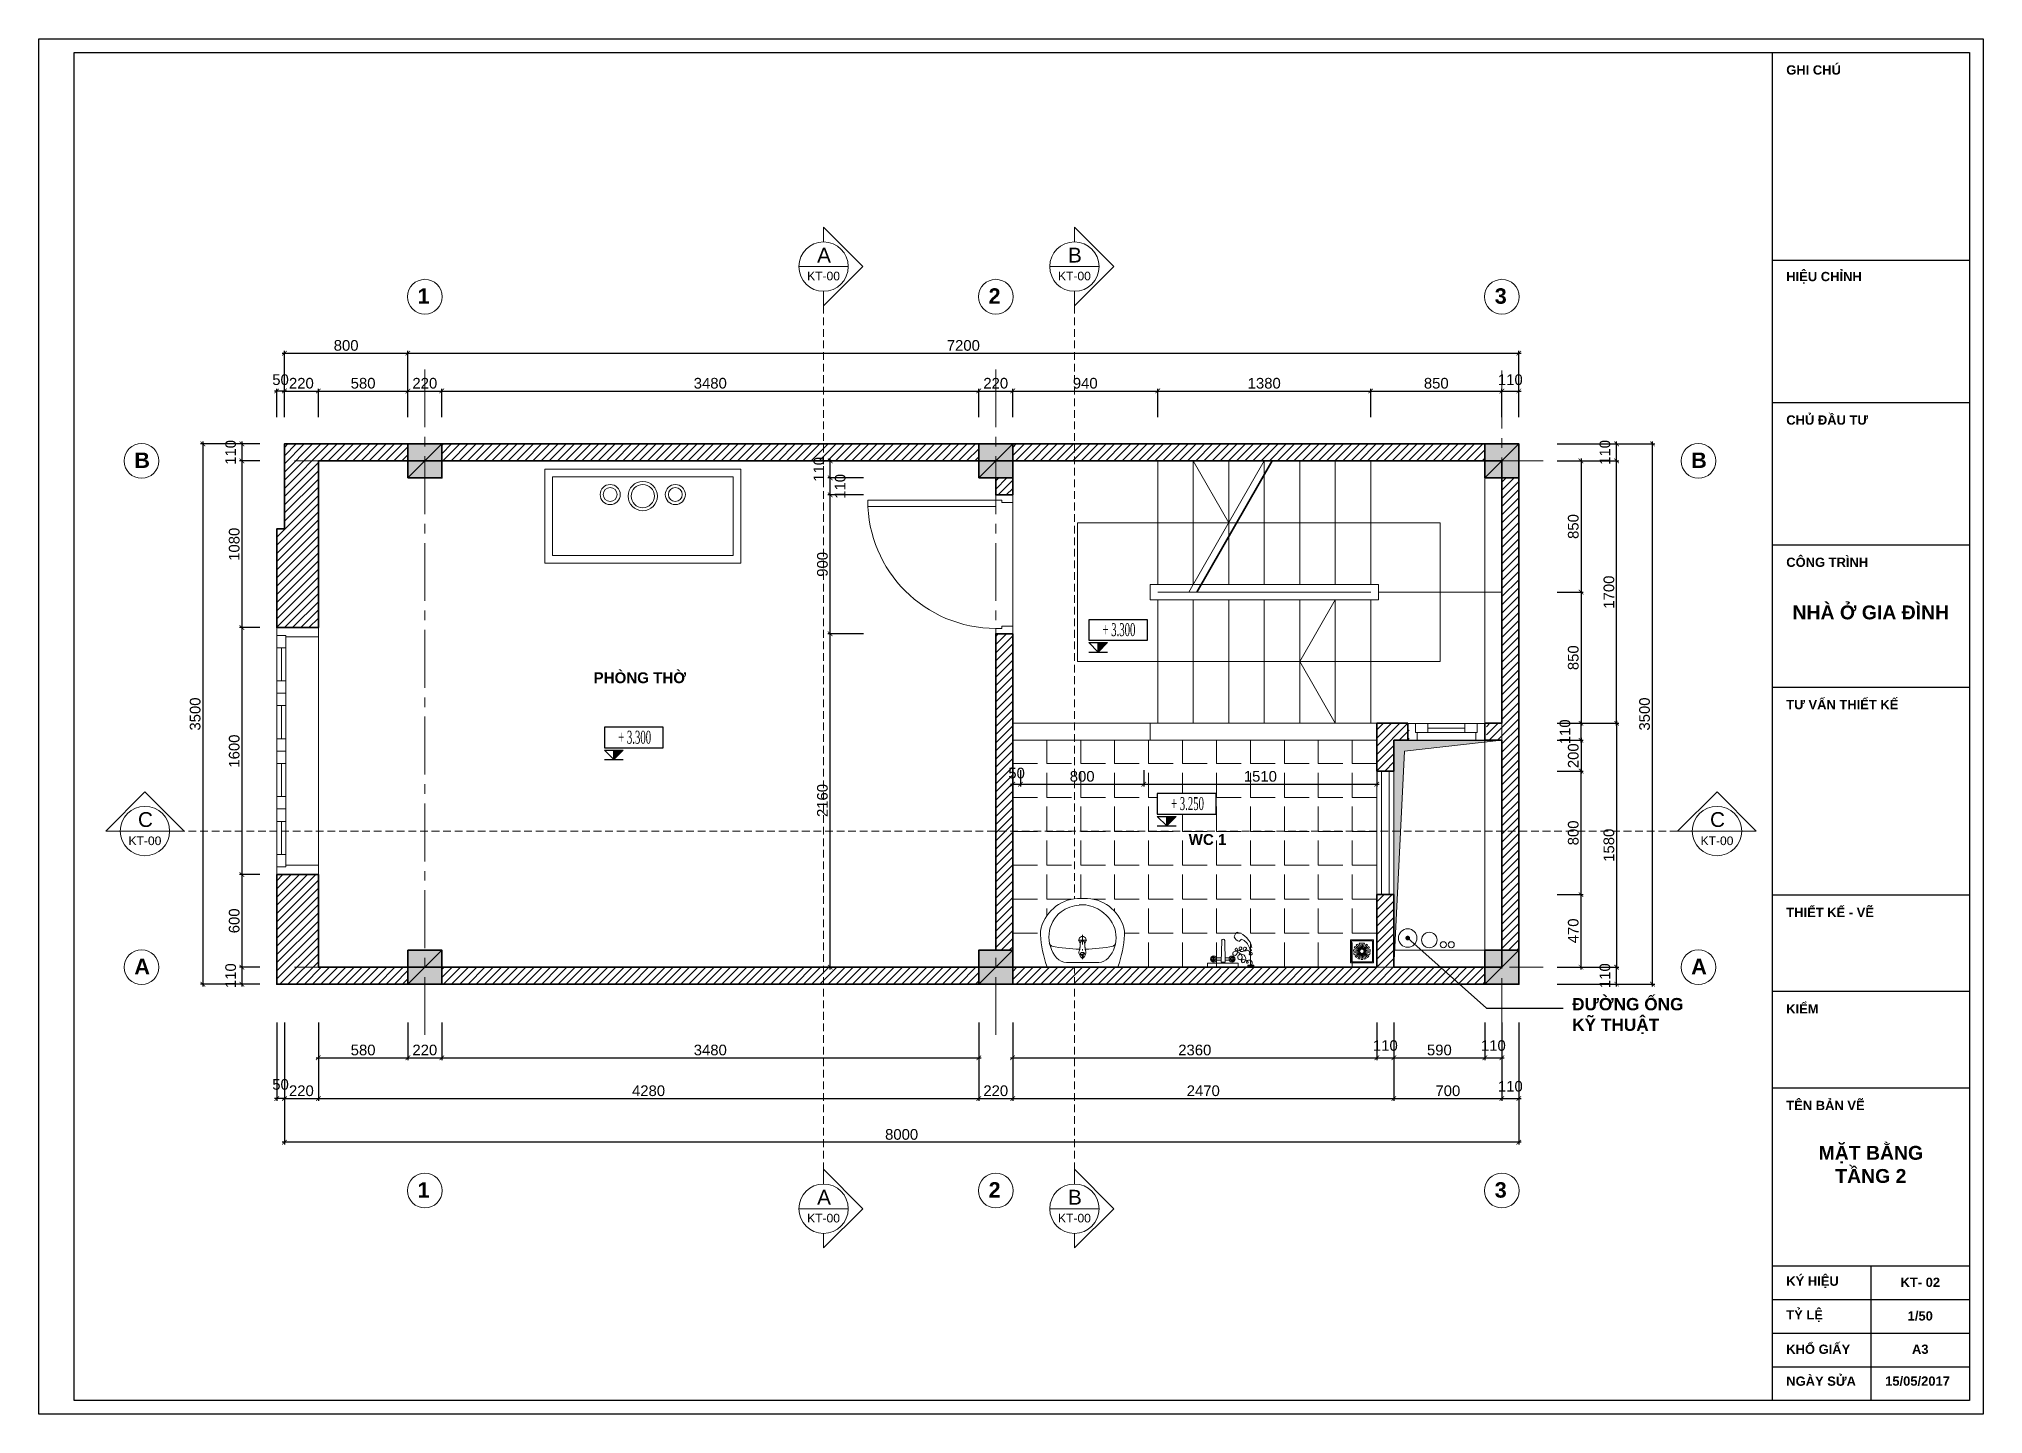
# Model space of a CAD drawing. Header units: millimetres. Extents: x 522695 to 636011, y 461124 to 505319.
# Drawn here: x 535543 to 548143, y 496409 to 505319 of the extents above; entities that cross this region are included whole.
import ezdxf
from ezdxf.enums import TextEntityAlignment as Align

# ---------------------------------------------------------------- set-up
doc = ezdxf.new("R2010")
doc.units = ezdxf.units.MM
doc.header["$LTSCALE"] = 500
doc.header["$MEASUREMENT"] = 0
doc.linetypes.add('CENTER2', pattern=[1.125, 0.75, -0.125, 0.125, -0.125])
doc.linetypes.add('DASHED2', pattern=[0.375, 0.25, -0.125])
doc.layers.get('0').update_dxf_attribs({"linetype": 'CONTINUOUS'})
doc.layers.get('DEFPOINTS').update_dxf_attribs({"color": 250, "linetype": 'CONTINUOUS'})
for name, color, linetype, lineweight in [('DH_CAT', 3, 'CONTINUOUS', 35), ('DH_HATCH', 250, 'CONTINUOUS', 5), ('DH_KHUAT', 149, 'DASHED2', 9), ('DH_KTHUOC', 8, 'CONTINUOUS', 5), ('DH_NOITHAT', 252, 'CONTINUOUS', 9), ('DH_TEXT', 4, 'CONTINUOUS', 13), ('DH_THAY', 4, 'CONTINUOUS', 13), ('DH_TRUC', 251, 'CENTER2', 5), ('TEXT', 3, 'CONTINUOUS', 25)]:
    doc.layers.add(name, color=color, linetype=linetype, lineweight=lineweight)
doc.layers.add('E_Thay', color=33, linetype='CONTINUOUS')
doc.layers.add('IN', color=5, linetype='CONTINUOUS')
doc.styles.add('arial', font='arial.ttf')
doc.styles.add('DH_ARIAL_B', font='arialbd.ttf')
doc.styles.add('DH_KITHUOC', font='arial.ttf')
doc.styles.add('ROMANSssss', font='vntimeh.shx', dxfattribs={"width": 0.55})
doc.dimstyles.new('DH_100s', dxfattribs={"dimtxt": 230, "dimasz": 100, "dimexe": 50, "dimexo": 0, "dimgap": 50, "dimtad": 1, "dimdec": 0, "dimzin": 0, "dimdsep": 46, "dimtxsty": 'DH_KITHUOC', "dimblk1": 'ARCHTICK', "dimblk2": 'ARCHTICK', "dimsah": 1, "dimcen": 90, "dimdle": 50, "dimclrd": 8, "dimclre": 8, "dimclrt": 4, "dimadec": 0, "dimazin": 0, "dimtfac": 100, "dimtdec": 0, "dimtofl": 0, "dimtmove": 2, "dimatfit": 3, "dimldrblk": 'ARCHTICK', "dimfxl": 1, "dimtolj": 2, "dimtzin": 0, "dimarcsym": 0})

msp = doc.modelspace()

# ---------------------------------------------------------------- texts
at = {"layer": 'DH_TEXT', "style": 'DH_ARIAL_B'}
for s, p in [('1', (537997.8, 503603.5)), ('2', (541697.8, 503603.5)), ('3', (544977.8, 503603.5)), ('B', (536161.7, 502539.4)), ('B', (546251.2, 502539.4)), ('A', (536161.7, 499259.4)), ('A', (546251.2, 499259.4)), ('1', (537997.8, 497811.9)), ('2', (541697.8, 497811.9)), ('3', (544977.8, 497811.9))]:
    msp.add_text(s, height=100, dxfattribs=at).set_placement(p)
for s, insert, char_height, width, attachment_point in [('PHÒNG THỜ', (539437.6, 501179.6), 70, 1098.492, 5), ('ĐƯỜNG ỐNG \\PKỸ THUẬT', (545479.3, 499105.5), 80, 1015.896, 1), ('MẶT BẰNG\\PTẦNG 2', (547415.2, 498026.6), 90, 1098.492, 5), ('KT- 02', (547735.7, 497263), 60, 473.107, 5)]:
    msp.add_mtext(s, dxfattribs=dict(at, insert=insert, char_height=char_height, width=width, attachment_point=attachment_point))

# ---------------------------------------------------------------- blocks, each defined once
blk = doc.blocks.new('*U306')
blk.add_line((60, 270), (1540, 270))
at = {"color": 8}
for p, q in [((130, 60), (345, 60)), ((130, 30), (345, 30)), ((130, 0), (345, 0)), ((505, 60), (720, 60)), ((505, 30), (720, 30)), ((505, 0), (720, 0)), ((880, 60), (1095, 60)), ((880, 30), (1095, 30)), ((880, 0), (1095, 0)), ((1255, 60), (1470, 60)), ((1255, 30), (1470, 30)), ((1255, 0), (1470, 0))]:
    blk.add_line(p, q, dxfattribs=at)
for points in [[(50, 60), (60, 60), (60, 270), (0, 270), (0, 0), (50, 0)], [(1550, 60), (1540, 60), (1540, 270), (1600, 270), (1600, 0), (1550, 0)]]:
    blk.add_lwpolyline(points, close=True)
for points in [[(50, 60), (50, 0), (130, 0), (130, 60)], [(425, 60), (425, 0), (345, 0), (345, 60)], [(425, 60), (425, 0), (505, 0), (505, 60)], [(800, 60), (800, 0), (720, 0), (720, 60)], [(800, 60), (800, 0), (880, 0), (880, 60)], [(1175, 60), (1175, 0), (1095, 0), (1095, 60)], [(1175, 60), (1175, 0), (1255, 0), (1255, 60)], [(1550, 60), (1550, 0), (1470, 0), (1470, 60)]]:
    blk.add_lwpolyline(points, close=True, dxfattribs=at)
blk = doc.blocks.new('KHUNGTEN_A3')
at = {"color": 3}
blk.add_lwpolyline([(0, 14850), (21000, 14850), (21000, 0), (0, 0)], close=True, dxfattribs=at)
blk.add_lwpolyline([(380, 14704), (20854, 14704), (20854, 146), (380, 146)], close=True)
for points in [[(18720, 14704), (18720, 146)], [(18720, 12461), (20854, 12461)], [(18720, 10924), (20854, 10924)], [(18720, 9388), (20854, 9388)], [(18720, 7851), (20854, 7851)], [(18720, 5608), (20854, 5608)], [(18720, 4566), (20854, 4566)], [(18720, 3523), (20854, 3523)], [(18720, 1602), (20854, 1602)], [(19787, 1602), (19787, 146)], [(18720, 1238), (20854, 1238)], [(18720, 874), (20854, 874)], [(18720, 510), (20854, 510)]]:
    blk.add_lwpolyline(points)
at = {"layer": 'DH_TEXT', "style": 'DH_ARIAL_B'}
for s, insert, char_height, width, attachment_point in [('GHI CHÚ', (18874, 14514), 100, 1830.82, 4), ('HIỆU CHỈNH', (18874, 12271), 100, 1830.82, 4), ('CHỦ ĐẦU TƯ', (18874, 10734), 100, 1830.82, 4), ('CÔNG TRÌNH', (18874, 9198), 100, 1830.82, 4), ('NHÀ Ở GIA ĐÌNH', (19787, 8656), 150, 1830.82, 5), ('TƯ VẤN THIẾT KẾ', (18874, 7661), 100, 1830.82, 4), ('THIẾT KẾ - VẼ', (18874, 5418), 100, 1830.82, 4), ('KIỂM', (18874, 4376), 100, 1830.82, 4), ('TÊN BẢN VẼ', (18874, 3333), 100, 1830.82, 4), ('KÝ HIỆU', (18874, 1423), 100, 788.51, 4), ('TỶ LỆ', (18874, 1059), 100, 788.51, 4), ('1/50', (20321, 1059), 100, 788.51, 5), ('KHỔ GIẤY', (18874, 700), 100, 788.51, 4), ('A3', (20321, 700), 100, 788.51, 5), ('NGÀY SỬA', (18874, 355), 100, 788.51, 4), ('15/05/2017', (19942, 355), 100, 788.51, 4)]:
    blk.add_mtext(s, dxfattribs=dict(at, insert=insert, char_height=char_height, width=width, attachment_point=attachment_point))
blk = doc.blocks.new('_ARCHTICK')
at = {"color": 0, "linetype": 'ByBlock', "const_width": 0.15}
blk.add_lwpolyline([(-0.5, -0.5), (0.5, 0.5)], dxfattribs=at)
blk = doc.blocks.new('CosSan')
at = {"lineweight": 25}
blk.add_hatch(color=8, dxfattribs=at).paths.add_polyline_path([(160, 160), (0, 160), (0, 0)])
at = {"color": 8, "lineweight": 25}
for p, q in [((-160, 0), (160, 0)), ((0, 0), (0, 160))]:
    blk.add_line(p, q, dxfattribs=at)
blk.add_lwpolyline([(0, 0), (-160, 160), (160, 160)], close=True, dxfattribs=at)
at = {"color": 8}
blk.add_wipeout([(-161, 550), (-161, 200), (839, 200), (839, 550)], dxfattribs=at).dxf.layer = 'E_Thay'
at = {"color": 8, "lineweight": 25}
blk.add_lwpolyline([(-161, 200), (839, 200), (839, 550), (-161, 550)], close=True, dxfattribs=at)
at = {"layer": 'E_Thay', "color": 8, "lineweight": 25}
blk.add_line((-160, 160), (160, 160), dxfattribs=at)
at = {"style": 'ROMANSssss', "width": 0.55}
blk.add_attdef('%%P0,000', text='', height=220, dxfattribs=at).set_placement((353, 271), align=Align.CENTER)
blk = doc.blocks.new('*U211')
at = {"color": 8}
for points in [[(0, 518), (0, 636), (318, 318), (0, 0), (0, 118)], [(-200, 318), (200, 318)], [(0, -7112), (0, -6993), (318, -7312), (0, -7630), (0, -7512)], [(-200, -7312), (200, -7312)]]:
    blk.add_lwpolyline(points, dxfattribs=at)
for centre in [(0, 318), (0, -7312)]:
    blk.add_circle(centre, 200, dxfattribs=at)
at = {"layer": 'DH_KHUAT', "color": 250, "linetype": 'DASHED2', "ltscale": 0.5}
blk.add_lwpolyline([(0, 0), (0, -7112)], dxfattribs=at)
at = {"style": 'arial'}
for p in [(4, 411), (4, -7219)]:
    blk.add_text('A', height=120, dxfattribs=at).set_placement(p, align=Align.MIDDLE_CENTER)
for p in [(0, 186), (0, -7444)]:
    blk.add_attdef('KYHIEU', text='', height=70, dxfattribs=at).set_placement(p, align=Align.BOTTOM_CENTER)
blk = doc.blocks.new('*U210')
at = {"color": 8}
for points in [[(-118, 0), (0, 0), (-318, 318), (-636, 0), (-518, 0)], [(12617, 0), (12735, 0), (12417, 318), (12098, 0), (12217, 0)], [(-518, 0), (-118, 0)], [(12217, 0), (12617, 0)]]:
    blk.add_lwpolyline(points, dxfattribs=at)
at = {"color": 250, "linetype": 'DASHED2', "ltscale": 0.5}
blk.add_lwpolyline([(12098, 0), (-118, 0)], dxfattribs=at)
at = {"color": 8}
for centre in [(-318, 0), (12417, 0)]:
    blk.add_circle(centre, 200, dxfattribs=at)
at = {"style": 'arial'}
for p in [(-314, 93), (12421, 93)]:
    blk.add_text('C', height=120, dxfattribs=at).set_placement(p, align=Align.MIDDLE_CENTER)
for p in [(-318, -135), (12417, -135)]:
    blk.add_attdef('KH', text='', height=70, dxfattribs=at).set_placement(p, align=Align.BOTTOM_CENTER)
blk = doc.blocks.new('*U212')
at = {"color": 8}
for points in [[(0, 518), (0, 636), (318, 318), (0, 0), (0, 118)], [(-200, 318), (200, 318)], [(0, -7112), (0, -6993), (318, -7312), (0, -7630), (0, -7512)], [(-200, -7312), (200, -7312)]]:
    blk.add_lwpolyline(points, dxfattribs=at)
for centre in [(0, 318), (0, -7312)]:
    blk.add_circle(centre, 200, dxfattribs=at)
at = {"layer": 'DH_KHUAT', "color": 250, "linetype": 'DASHED2', "ltscale": 0.5}
blk.add_lwpolyline([(0, 0), (0, -7112)], dxfattribs=at)
at = {"style": 'arial'}
for p in [(4, 411), (4, -7219)]:
    blk.add_text('B', height=120, dxfattribs=at).set_placement(p, align=Align.MIDDLE_CENTER)
for p in [(0, 186), (0, -7444)]:
    blk.add_attdef('KYHIEU', text='', height=70, dxfattribs=at).set_placement(p, align=Align.BOTTOM_CENTER)
blk = doc.blocks.new('*U213')
blk.add_lwpolyline([(610, -635), (610, 635), (0, 635), (0, -635)], close=True)
at = {"color": 250}
blk.add_lwpolyline([(560, -585), (560, 585), (50, 585), (50, -585)], close=True, dxfattribs=at)
for centre, radius in [((165, 211), 65), ((165, 211), 45), ((175, 0), 95), ((175, 0), 75), ((165, -211), 65), ((165, -211), 45)]:
    blk.add_circle(centre, radius, dxfattribs=at)
blk = doc.blocks.new('*D257')
at = {"layer": 'DEFPOINTS', "color": 0, "transparency": 16777216}
for p in [(536974, 502695), (536859, 502585), (536974, 502585)]:
    blk.add_point(p, dxfattribs=at)
at = {"layer": 'DH_KTHUOC', "color": 8, "lineweight": -2, "transparency": 16777216}
for p, q in [((536974, 502695), (536844, 502695)), ((536859, 502710), (536859, 502570)), ((536974, 502585), (536844, 502585))]:
    blk.add_line(p, q, dxfattribs=at)
at = {"layer": 'DH_KTHUOC', "color": 8, "lineweight": -2, "transparency": 16777216, "xscale": 30, "yscale": 30, "zscale": 30}
for p, rotation in [((536859, 502695), 90), ((536859, 502585), 270)]:
    blk.add_blockref('_ARCHTICK', p, dxfattribs=dict(at, rotation=rotation))
at = {"layer": 'DH_KTHUOC', "color": 4, "transparency": 16777216, "insert": (536786, 502640), "char_height": 69, "attachment_point": 5, "rotation": 90, "style": 'DH_KITHUOC'}
blk.add_mtext('\\A2;110', dxfattribs=at)
blk = doc.blocks.new('*D258')
at = {"layer": 'DEFPOINTS', "color": 0, "transparency": 16777216}
for p in [(536974, 502585), (536859, 501505), (536974, 501505)]:
    blk.add_point(p, dxfattribs=at)
at = {"layer": 'DH_KTHUOC', "color": 8, "lineweight": -2, "transparency": 16777216}
for p, q in [((536974, 502585), (536844, 502585)), ((536859, 502600), (536859, 501490)), ((536974, 501505), (536844, 501505))]:
    blk.add_line(p, q, dxfattribs=at)
at = {"layer": 'DH_KTHUOC', "color": 8, "lineweight": -2, "transparency": 16777216, "xscale": 30, "yscale": 30, "zscale": 30}
for p, rotation in [((536859, 502585), 90), ((536859, 501505), 270)]:
    blk.add_blockref('_ARCHTICK', p, dxfattribs=dict(at, rotation=rotation))
at = {"layer": 'DH_KTHUOC', "color": 4, "transparency": 16777216, "insert": (536809, 502045), "char_height": 69, "attachment_point": 5, "rotation": 90, "style": 'DH_KITHUOC'}
blk.add_mtext('\\A2;1080', dxfattribs=at)
blk = doc.blocks.new('*D259')
at = {"layer": 'DEFPOINTS', "color": 0, "transparency": 16777216}
for p in [(536974, 501505), (536859, 499905), (536974, 499905)]:
    blk.add_point(p, dxfattribs=at)
at = {"layer": 'DH_KTHUOC', "color": 8, "lineweight": -2, "transparency": 16777216}
for p, q in [((536974, 501505), (536844, 501505)), ((536859, 501520), (536859, 499890)), ((536974, 499905), (536844, 499905))]:
    blk.add_line(p, q, dxfattribs=at)
at = {"layer": 'DH_KTHUOC', "color": 8, "lineweight": -2, "transparency": 16777216, "xscale": 30, "yscale": 30, "zscale": 30}
for p, rotation in [((536859, 501505), 90), ((536859, 499905), 270)]:
    blk.add_blockref('_ARCHTICK', p, dxfattribs=dict(at, rotation=rotation))
at = {"layer": 'DH_KTHUOC', "color": 4, "transparency": 16777216, "insert": (536809, 500705), "char_height": 69, "attachment_point": 5, "rotation": 90, "style": 'DH_KITHUOC'}
blk.add_mtext('\\A2;1600', dxfattribs=at)
blk = doc.blocks.new('*D260')
at = {"layer": 'DEFPOINTS', "color": 0, "transparency": 16777216}
for p in [(536974, 499905), (536859, 499305), (536974, 499305)]:
    blk.add_point(p, dxfattribs=at)
at = {"layer": 'DH_KTHUOC', "color": 8, "lineweight": -2, "transparency": 16777216}
for p, q in [((536974, 499905), (536844, 499905)), ((536859, 499920), (536859, 499290)), ((536974, 499305), (536844, 499305))]:
    blk.add_line(p, q, dxfattribs=at)
at = {"layer": 'DH_KTHUOC', "color": 8, "lineweight": -2, "transparency": 16777216, "xscale": 30, "yscale": 30, "zscale": 30}
for p, rotation in [((536859, 499905), 90), ((536859, 499305), 270)]:
    blk.add_blockref('_ARCHTICK', p, dxfattribs=dict(at, rotation=rotation))
at = {"layer": 'DH_KTHUOC', "color": 4, "transparency": 16777216, "insert": (536809, 499605), "char_height": 69, "attachment_point": 5, "rotation": 90, "style": 'DH_KITHUOC'}
blk.add_mtext('\\A2;600', dxfattribs=at)
blk = doc.blocks.new('*D261')
at = {"layer": 'DEFPOINTS', "color": 0, "transparency": 16777216}
for p in [(536974, 499305), (536859, 499195), (536974, 499195)]:
    blk.add_point(p, dxfattribs=at)
at = {"layer": 'DH_KTHUOC', "color": 8, "lineweight": -2, "transparency": 16777216}
for p, q in [((536974, 499305), (536844, 499305)), ((536859, 499320), (536859, 499180)), ((536974, 499195), (536844, 499195))]:
    blk.add_line(p, q, dxfattribs=at)
at = {"layer": 'DH_KTHUOC', "color": 8, "lineweight": -2, "transparency": 16777216, "xscale": 30, "yscale": 30, "zscale": 30}
for p, rotation in [((536859, 499305), 90), ((536859, 499195), 270)]:
    blk.add_blockref('_ARCHTICK', p, dxfattribs=dict(at, rotation=rotation))
at = {"layer": 'DH_KTHUOC', "color": 4, "transparency": 16777216, "insert": (536786, 499250), "char_height": 69, "attachment_point": 5, "rotation": 90, "style": 'DH_KITHUOC'}
blk.add_mtext('\\A2;110', dxfattribs=at)
blk = doc.blocks.new('*D262')
at = {"layer": 'DEFPOINTS', "color": 0, "transparency": 16777216}
for p in [(536974, 502695), (536606, 499195), (536974, 499195)]:
    blk.add_point(p, dxfattribs=at)
at = {"layer": 'DH_KTHUOC', "color": 8, "lineweight": -2, "transparency": 16777216}
for p, q in [((536974, 502695), (536591, 502695)), ((536606, 502710), (536606, 499180)), ((536974, 499195), (536591, 499195))]:
    blk.add_line(p, q, dxfattribs=at)
at = {"layer": 'DH_KTHUOC', "color": 8, "lineweight": -2, "transparency": 16777216, "xscale": 30, "yscale": 30, "zscale": 30}
for p, rotation in [((536606, 502695), 90), ((536606, 499195), 270)]:
    blk.add_blockref('_ARCHTICK', p, dxfattribs=dict(at, rotation=rotation))
at = {"layer": 'DH_KTHUOC', "color": 4, "transparency": 16777216, "insert": (536556, 500945), "char_height": 69, "attachment_point": 5, "rotation": 90, "style": 'DH_KITHUOC'}
blk.add_mtext('\\A2;3500', dxfattribs=at)
blk = doc.blocks.new('*D263')
at = {"layer": 'DEFPOINTS', "color": 0, "transparency": 16777216}
for p in [(545383, 499305), (545768, 499305), (545383, 499195)]:
    blk.add_point(p, dxfattribs=at)
at = {"layer": 'DH_KTHUOC', "color": 8, "lineweight": -2, "transparency": 16777216}
for p, q in [((545383, 499305), (545783, 499305)), ((545768, 499180), (545768, 499320)), ((545383, 499195), (545783, 499195))]:
    blk.add_line(p, q, dxfattribs=at)
at = {"layer": 'DH_KTHUOC', "color": 8, "lineweight": -2, "transparency": 16777216, "xscale": 30, "yscale": 30, "zscale": 30}
for p, rotation in [((545768, 499305), 90), ((545768, 499195), 270)]:
    blk.add_blockref('_ARCHTICK', p, dxfattribs=dict(at, rotation=rotation))
at = {"layer": 'DH_KTHUOC', "color": 4, "transparency": 16777216, "insert": (545692, 499250), "char_height": 69, "attachment_point": 5, "rotation": 90, "style": 'DH_KITHUOC'}
blk.add_mtext('\\A2;110', dxfattribs=at)
blk = doc.blocks.new('*D264')
at = {"layer": 'DEFPOINTS', "color": 0, "transparency": 16777216}
for p in [(545383, 499775), (545537, 499775), (545383, 499305)]:
    blk.add_point(p, dxfattribs=at)
at = {"layer": 'DH_KTHUOC', "color": 8, "lineweight": -2, "transparency": 16777216}
for p, q in [((545383, 499775), (545552, 499775)), ((545537, 499290), (545537, 499790)), ((545383, 499305), (545552, 499305))]:
    blk.add_line(p, q, dxfattribs=at)
at = {"layer": 'DH_KTHUOC', "color": 8, "lineweight": -2, "transparency": 16777216, "xscale": 30, "yscale": 30, "zscale": 30}
for p, rotation in [((545537, 499775), 90), ((545537, 499305), 270)]:
    blk.add_blockref('_ARCHTICK', p, dxfattribs=dict(at, rotation=rotation))
at = {"layer": 'DH_KTHUOC', "color": 4, "transparency": 16777216, "insert": (545487, 499540), "char_height": 69, "attachment_point": 5, "rotation": 90, "style": 'DH_KITHUOC'}
blk.add_mtext('\\A2;470', dxfattribs=at)
blk = doc.blocks.new('*D265')
at = {"layer": 'DEFPOINTS', "color": 0, "transparency": 16777216}
for p in [(545383, 500885), (545537, 500885), (545383, 500775)]:
    blk.add_point(p, dxfattribs=at)
at = {"layer": 'DH_KTHUOC', "color": 8, "lineweight": -2, "transparency": 16777216}
for p, q in [((545383, 500885), (545552, 500885)), ((545537, 500760), (545537, 500900)), ((545383, 500775), (545552, 500775))]:
    blk.add_line(p, q, dxfattribs=at)
at = {"layer": 'DH_KTHUOC', "color": 8, "lineweight": -2, "transparency": 16777216, "xscale": 30, "yscale": 30, "zscale": 30}
for p, rotation in [((545537, 500885), 90), ((545537, 500775), 270)]:
    blk.add_blockref('_ARCHTICK', p, dxfattribs=dict(at, rotation=rotation))
at = {"layer": 'DH_KTHUOC', "color": 4, "transparency": 16777216, "insert": (545433, 500830), "char_height": 69, "attachment_point": 5, "rotation": 90, "style": 'DH_KITHUOC'}
blk.add_mtext('\\A2;110', dxfattribs=at)
blk = doc.blocks.new('*D266')
at = {"layer": 'DEFPOINTS', "color": 0, "transparency": 16777216}
for p in [(545383, 502585), (545768, 502585), (545383, 500885)]:
    blk.add_point(p, dxfattribs=at)
at = {"layer": 'DH_KTHUOC', "color": 8, "lineweight": -2, "transparency": 16777216}
for p, q in [((545383, 502585), (545783, 502585)), ((545768, 500870), (545768, 502600)), ((545383, 500885), (545783, 500885))]:
    blk.add_line(p, q, dxfattribs=at)
at = {"layer": 'DH_KTHUOC', "color": 8, "lineweight": -2, "transparency": 16777216, "xscale": 30, "yscale": 30, "zscale": 30}
for p, rotation in [((545768, 502585), 90), ((545768, 500885), 270)]:
    blk.add_blockref('_ARCHTICK', p, dxfattribs=dict(at, rotation=rotation))
at = {"layer": 'DH_KTHUOC', "color": 4, "transparency": 16777216, "insert": (545718, 501735), "char_height": 69, "attachment_point": 5, "rotation": 90, "style": 'DH_KITHUOC'}
blk.add_mtext('\\A2;1700', dxfattribs=at)
blk = doc.blocks.new('*D267')
at = {"layer": 'DEFPOINTS', "color": 0, "transparency": 16777216}
for p in [(545383, 502695), (545768, 502695), (545383, 502585)]:
    blk.add_point(p, dxfattribs=at)
at = {"layer": 'DH_KTHUOC', "color": 8, "lineweight": -2, "transparency": 16777216}
for p, q in [((545383, 502695), (545783, 502695)), ((545768, 502570), (545768, 502710)), ((545383, 502585), (545783, 502585))]:
    blk.add_line(p, q, dxfattribs=at)
at = {"layer": 'DH_KTHUOC', "color": 8, "lineweight": -2, "transparency": 16777216, "xscale": 30, "yscale": 30, "zscale": 30}
for p, rotation in [((545768, 502695), 90), ((545768, 502585), 270)]:
    blk.add_blockref('_ARCHTICK', p, dxfattribs=dict(at, rotation=rotation))
at = {"layer": 'DH_KTHUOC', "color": 4, "transparency": 16777216, "insert": (545692, 502640), "char_height": 69, "attachment_point": 5, "rotation": 90, "style": 'DH_KITHUOC'}
blk.add_mtext('\\A2;110', dxfattribs=at)
blk = doc.blocks.new('*D268')
at = {"layer": 'DEFPOINTS', "color": 0, "transparency": 16777216}
for p in [(545383, 502585), (545383, 501735), (545537, 501735)]:
    blk.add_point(p, dxfattribs=at)
at = {"layer": 'DH_KTHUOC', "color": 8, "lineweight": -2, "transparency": 16777216}
for p, q in [((545383, 502585), (545552, 502585)), ((545537, 502600), (545537, 501720)), ((545383, 501735), (545552, 501735))]:
    blk.add_line(p, q, dxfattribs=at)
at = {"layer": 'DH_KTHUOC', "color": 8, "lineweight": -2, "transparency": 16777216, "xscale": 30, "yscale": 30, "zscale": 30}
for p, rotation in [((545537, 502585), 90), ((545537, 501735), 270)]:
    blk.add_blockref('_ARCHTICK', p, dxfattribs=dict(at, rotation=rotation))
at = {"layer": 'DH_KTHUOC', "color": 4, "transparency": 16777216, "insert": (545487, 502160), "char_height": 69, "attachment_point": 5, "rotation": 90, "style": 'DH_KITHUOC'}
blk.add_mtext('\\A2;850', dxfattribs=at)
blk = doc.blocks.new('*D269')
at = {"layer": 'DEFPOINTS', "color": 0, "transparency": 16777216}
for p in [(545383, 501735), (545383, 500885), (545537, 500885)]:
    blk.add_point(p, dxfattribs=at)
at = {"layer": 'DH_KTHUOC', "color": 8, "lineweight": -2, "transparency": 16777216}
for p, q in [((545383, 501735), (545552, 501735)), ((545537, 501750), (545537, 500870)), ((545383, 500885), (545552, 500885))]:
    blk.add_line(p, q, dxfattribs=at)
at = {"layer": 'DH_KTHUOC', "color": 8, "lineweight": -2, "transparency": 16777216, "xscale": 30, "yscale": 30, "zscale": 30}
for p, rotation in [((545537, 501735), 90), ((545537, 500885), 270)]:
    blk.add_blockref('_ARCHTICK', p, dxfattribs=dict(at, rotation=rotation))
at = {"layer": 'DH_KTHUOC', "color": 4, "transparency": 16777216, "insert": (545487, 501310), "char_height": 69, "attachment_point": 5, "rotation": 90, "style": 'DH_KITHUOC'}
blk.add_mtext('\\A2;850', dxfattribs=at)
blk = doc.blocks.new('*D270')
at = {"layer": 'DEFPOINTS', "color": 0, "transparency": 16777216}
for p in [(545383, 500885), (545383, 499305), (545768, 499305)]:
    blk.add_point(p, dxfattribs=at)
at = {"layer": 'DH_KTHUOC', "color": 8, "lineweight": -2, "transparency": 16777216}
for p, q in [((545383, 500885), (545783, 500885)), ((545768, 500900), (545768, 499290)), ((545383, 499305), (545783, 499305))]:
    blk.add_line(p, q, dxfattribs=at)
at = {"layer": 'DH_KTHUOC', "color": 8, "lineweight": -2, "transparency": 16777216, "xscale": 30, "yscale": 30, "zscale": 30}
for p, rotation in [((545768, 500885), 90), ((545768, 499305), 270)]:
    blk.add_blockref('_ARCHTICK', p, dxfattribs=dict(at, rotation=rotation))
at = {"layer": 'DH_KTHUOC', "color": 4, "transparency": 16777216, "insert": (545718, 500095), "char_height": 69, "attachment_point": 5, "rotation": 90, "style": 'DH_KITHUOC'}
blk.add_mtext('\\A2;1580', dxfattribs=at)
blk = doc.blocks.new('*D271')
at = {"layer": 'DEFPOINTS', "color": 0, "transparency": 16777216}
for p in [(545383, 502695), (546000, 502695), (545383, 499195)]:
    blk.add_point(p, dxfattribs=at)
at = {"layer": 'DH_KTHUOC', "color": 8, "lineweight": -2, "transparency": 16777216}
for p, q in [((545383, 502695), (546015, 502695)), ((546000, 499180), (546000, 502710)), ((545383, 499195), (546015, 499195))]:
    blk.add_line(p, q, dxfattribs=at)
at = {"layer": 'DH_KTHUOC', "color": 8, "lineweight": -2, "transparency": 16777216, "xscale": 30, "yscale": 30, "zscale": 30}
for p, rotation in [((546000, 502695), 90), ((546000, 499195), 270)]:
    blk.add_blockref('_ARCHTICK', p, dxfattribs=dict(at, rotation=rotation))
at = {"layer": 'DH_KTHUOC', "color": 4, "transparency": 16777216, "insert": (545949, 500945), "char_height": 69, "attachment_point": 5, "rotation": 90, "style": 'DH_KITHUOC'}
blk.add_mtext('\\A2;3500', dxfattribs=at)
blk = doc.blocks.new('*D272')
at = {"layer": 'DEFPOINTS', "color": 0, "transparency": 16777216}
for p in [(537934, 503283), (537134, 502869), (537934, 502869)]:
    blk.add_point(p, dxfattribs=at)
at = {"layer": 'DH_KTHUOC', "color": 8, "lineweight": -2, "transparency": 16777216}
for p, q in [((537119, 503283), (537949, 503283)), ((537134, 502869), (537134, 503298)), ((537934, 502869), (537934, 503298))]:
    blk.add_line(p, q, dxfattribs=at)
at = {"layer": 'DH_KTHUOC', "color": 8, "lineweight": -2, "transparency": 16777216, "xscale": 30, "yscale": 30, "zscale": 30, "rotation": 180}
blk.add_blockref('_ARCHTICK', (537134, 503283), dxfattribs=at)
at = {"layer": 'DH_KTHUOC', "color": 8, "lineweight": -2, "transparency": 16777216, "xscale": 30, "yscale": 30, "zscale": 30}
blk.add_blockref('_ARCHTICK', (537934, 503283), dxfattribs=at)
at = {"layer": 'DH_KTHUOC', "color": 4, "transparency": 16777216, "insert": (537534, 503333), "char_height": 69, "attachment_point": 5, "style": 'DH_KITHUOC'}
blk.add_mtext('\\A2;800', dxfattribs=at)
blk = doc.blocks.new('*D273')
at = {"layer": 'DEFPOINTS', "color": 0, "transparency": 16777216}
for p in [(538154, 503038), (537934, 502869), (538154, 502869)]:
    blk.add_point(p, dxfattribs=at)
at = {"layer": 'DH_KTHUOC', "color": 8, "lineweight": -2, "transparency": 16777216}
for p, q in [((537919, 503038), (538169, 503038)), ((537934, 502869), (537934, 503053)), ((538154, 502869), (538154, 503053))]:
    blk.add_line(p, q, dxfattribs=at)
at = {"layer": 'DH_KTHUOC', "color": 8, "lineweight": -2, "transparency": 16777216, "xscale": 30, "yscale": 30, "zscale": 30, "rotation": 180}
blk.add_blockref('_ARCHTICK', (537934, 503038), dxfattribs=at)
at = {"layer": 'DH_KTHUOC', "color": 8, "lineweight": -2, "transparency": 16777216, "xscale": 30, "yscale": 30, "zscale": 30}
blk.add_blockref('_ARCHTICK', (538154, 503038), dxfattribs=at)
at = {"layer": 'DH_KTHUOC', "color": 4, "transparency": 16777216, "insert": (538044, 503088), "char_height": 69, "attachment_point": 5, "style": 'DH_KITHUOC'}
blk.add_mtext('\\A2;220', dxfattribs=at)
blk = doc.blocks.new('*D274')
at = {"layer": 'DEFPOINTS', "color": 0, "transparency": 16777216}
for p in [(541634, 503038), (538154, 502869), (541634, 502869)]:
    blk.add_point(p, dxfattribs=at)
at = {"layer": 'DH_KTHUOC', "color": 8, "lineweight": -2, "transparency": 16777216}
for p, q in [((538139, 503038), (541649, 503038)), ((538154, 502869), (538154, 503053)), ((541634, 502869), (541634, 503053))]:
    blk.add_line(p, q, dxfattribs=at)
at = {"layer": 'DH_KTHUOC', "color": 8, "lineweight": -2, "transparency": 16777216, "xscale": 30, "yscale": 30, "zscale": 30, "rotation": 180}
blk.add_blockref('_ARCHTICK', (538154, 503038), dxfattribs=at)
at = {"layer": 'DH_KTHUOC', "color": 8, "lineweight": -2, "transparency": 16777216, "xscale": 30, "yscale": 30, "zscale": 30}
blk.add_blockref('_ARCHTICK', (541634, 503038), dxfattribs=at)
at = {"layer": 'DH_KTHUOC', "color": 4, "transparency": 16777216, "insert": (539894, 503088), "char_height": 69, "attachment_point": 5, "style": 'DH_KITHUOC'}
blk.add_mtext('\\A2;3480', dxfattribs=at)
blk = doc.blocks.new('*D275')
at = {"layer": 'DEFPOINTS', "color": 0, "transparency": 16777216}
for p in [(541854, 503038), (541634, 502869), (541854, 502869)]:
    blk.add_point(p, dxfattribs=at)
at = {"layer": 'DH_KTHUOC', "color": 8, "lineweight": -2, "transparency": 16777216}
for p, q in [((541619, 503038), (541869, 503038)), ((541634, 502869), (541634, 503053)), ((541854, 502869), (541854, 503053))]:
    blk.add_line(p, q, dxfattribs=at)
at = {"layer": 'DH_KTHUOC', "color": 8, "lineweight": -2, "transparency": 16777216, "xscale": 30, "yscale": 30, "zscale": 30, "rotation": 180}
blk.add_blockref('_ARCHTICK', (541634, 503038), dxfattribs=at)
at = {"layer": 'DH_KTHUOC', "color": 8, "lineweight": -2, "transparency": 16777216, "xscale": 30, "yscale": 30, "zscale": 30}
blk.add_blockref('_ARCHTICK', (541854, 503038), dxfattribs=at)
at = {"layer": 'DH_KTHUOC', "color": 4, "transparency": 16777216, "insert": (541744, 503088), "char_height": 69, "attachment_point": 5, "style": 'DH_KITHUOC'}
blk.add_mtext('\\A2;220', dxfattribs=at)
blk = doc.blocks.new('*D276')
at = {"layer": 'DEFPOINTS', "color": 0, "transparency": 16777216}
for p in [(542794, 503038), (541854, 502869), (542794, 502869)]:
    blk.add_point(p, dxfattribs=at)
at = {"layer": 'DH_KTHUOC', "color": 8, "lineweight": -2, "transparency": 16777216}
for p, q in [((541839, 503038), (542809, 503038)), ((541854, 502869), (541854, 503053)), ((542794, 502869), (542794, 503053))]:
    blk.add_line(p, q, dxfattribs=at)
at = {"layer": 'DH_KTHUOC', "color": 8, "lineweight": -2, "transparency": 16777216, "xscale": 30, "yscale": 30, "zscale": 30, "rotation": 180}
blk.add_blockref('_ARCHTICK', (541854, 503038), dxfattribs=at)
at = {"layer": 'DH_KTHUOC', "color": 8, "lineweight": -2, "transparency": 16777216, "xscale": 30, "yscale": 30, "zscale": 30}
blk.add_blockref('_ARCHTICK', (542794, 503038), dxfattribs=at)
at = {"layer": 'DH_KTHUOC', "color": 4, "transparency": 16777216, "insert": (542324, 503088), "char_height": 69, "attachment_point": 5, "style": 'DH_KITHUOC'}
blk.add_mtext('\\A2;940', dxfattribs=at)
blk = doc.blocks.new('*D277')
at = {"layer": 'DEFPOINTS', "color": 0, "transparency": 16777216}
for p in [(544174, 503038), (542794, 502869), (544174, 502869)]:
    blk.add_point(p, dxfattribs=at)
at = {"layer": 'DH_KTHUOC', "color": 8, "lineweight": -2, "transparency": 16777216}
for p, q in [((542779, 503038), (544189, 503038)), ((542794, 502869), (542794, 503053)), ((544174, 502869), (544174, 503053))]:
    blk.add_line(p, q, dxfattribs=at)
at = {"layer": 'DH_KTHUOC', "color": 8, "lineweight": -2, "transparency": 16777216, "xscale": 30, "yscale": 30, "zscale": 30, "rotation": 180}
blk.add_blockref('_ARCHTICK', (542794, 503038), dxfattribs=at)
at = {"layer": 'DH_KTHUOC', "color": 8, "lineweight": -2, "transparency": 16777216, "xscale": 30, "yscale": 30, "zscale": 30}
blk.add_blockref('_ARCHTICK', (544174, 503038), dxfattribs=at)
at = {"layer": 'DH_KTHUOC', "color": 4, "transparency": 16777216, "insert": (543484, 503088), "char_height": 69, "attachment_point": 5, "style": 'DH_KITHUOC'}
blk.add_mtext('\\A2;1380', dxfattribs=at)
blk = doc.blocks.new('*D278')
at = {"layer": 'DEFPOINTS', "color": 0, "transparency": 16777216}
for p in [(545024, 503038), (544174, 502869), (545024, 502869)]:
    blk.add_point(p, dxfattribs=at)
at = {"layer": 'DH_KTHUOC', "color": 8, "lineweight": -2, "transparency": 16777216}
for p, q in [((544159, 503038), (545039, 503038)), ((544174, 502869), (544174, 503053)), ((545024, 502869), (545024, 503053))]:
    blk.add_line(p, q, dxfattribs=at)
at = {"layer": 'DH_KTHUOC', "color": 8, "lineweight": -2, "transparency": 16777216, "xscale": 30, "yscale": 30, "zscale": 30, "rotation": 180}
blk.add_blockref('_ARCHTICK', (544174, 503038), dxfattribs=at)
at = {"layer": 'DH_KTHUOC', "color": 8, "lineweight": -2, "transparency": 16777216, "xscale": 30, "yscale": 30, "zscale": 30}
blk.add_blockref('_ARCHTICK', (545024, 503038), dxfattribs=at)
at = {"layer": 'DH_KTHUOC', "color": 4, "transparency": 16777216, "insert": (544599, 503088), "char_height": 69, "attachment_point": 5, "style": 'DH_KITHUOC'}
blk.add_mtext('\\A2;850', dxfattribs=at)
blk = doc.blocks.new('*D279')
at = {"layer": 'DEFPOINTS', "color": 0, "transparency": 16777216}
for p in [(545134, 503038), (545024, 502869), (545134, 502869)]:
    blk.add_point(p, dxfattribs=at)
at = {"layer": 'DH_KTHUOC', "color": 8, "lineweight": -2, "transparency": 16777216}
for p, q in [((545009, 503038), (545149, 503038)), ((545024, 502869), (545024, 503053)), ((545134, 502869), (545134, 503053))]:
    blk.add_line(p, q, dxfattribs=at)
at = {"layer": 'DH_KTHUOC', "color": 8, "lineweight": -2, "transparency": 16777216, "xscale": 30, "yscale": 30, "zscale": 30, "rotation": 180}
blk.add_blockref('_ARCHTICK', (545024, 503038), dxfattribs=at)
at = {"layer": 'DH_KTHUOC', "color": 8, "lineweight": -2, "transparency": 16777216, "xscale": 30, "yscale": 30, "zscale": 30}
blk.add_blockref('_ARCHTICK', (545134, 503038), dxfattribs=at)
at = {"layer": 'DH_KTHUOC', "color": 4, "transparency": 16777216, "insert": (545079, 503111), "char_height": 69, "attachment_point": 5, "style": 'DH_KITHUOC'}
blk.add_mtext('\\A2;110', dxfattribs=at)
blk = doc.blocks.new('*D280')
at = {"layer": 'DEFPOINTS', "color": 0, "transparency": 16777216}
for p in [(545134, 503283), (537934, 502869), (545134, 502869)]:
    blk.add_point(p, dxfattribs=at)
at = {"layer": 'DH_KTHUOC', "color": 8, "lineweight": -2, "transparency": 16777216}
for p, q in [((537919, 503283), (545149, 503283)), ((537934, 502869), (537934, 503298)), ((545134, 502869), (545134, 503298))]:
    blk.add_line(p, q, dxfattribs=at)
at = {"layer": 'DH_KTHUOC', "color": 8, "lineweight": -2, "transparency": 16777216, "xscale": 30, "yscale": 30, "zscale": 30, "rotation": 180}
blk.add_blockref('_ARCHTICK', (537934, 503283), dxfattribs=at)
at = {"layer": 'DH_KTHUOC', "color": 8, "lineweight": -2, "transparency": 16777216, "xscale": 30, "yscale": 30, "zscale": 30}
blk.add_blockref('_ARCHTICK', (545134, 503283), dxfattribs=at)
at = {"layer": 'DH_KTHUOC', "color": 4, "transparency": 16777216, "insert": (541534, 503333), "char_height": 69, "attachment_point": 5, "style": 'DH_KITHUOC'}
blk.add_mtext('\\A2;7200', dxfattribs=at)
blk = doc.blocks.new('*D281')
at = {"layer": 'DEFPOINTS', "color": 0, "transparency": 16777216}
for p in [(537354, 503038), (537134, 502869), (537354, 502869)]:
    blk.add_point(p, dxfattribs=at)
at = {"layer": 'DH_KTHUOC', "color": 8, "lineweight": -2, "transparency": 16777216}
for p, q in [((537119, 503038), (537369, 503038)), ((537134, 502869), (537134, 503053)), ((537354, 502869), (537354, 503053))]:
    blk.add_line(p, q, dxfattribs=at)
at = {"layer": 'DH_KTHUOC', "color": 8, "lineweight": -2, "transparency": 16777216, "xscale": 30, "yscale": 30, "zscale": 30, "rotation": 180}
blk.add_blockref('_ARCHTICK', (537134, 503038), dxfattribs=at)
at = {"layer": 'DH_KTHUOC', "color": 8, "lineweight": -2, "transparency": 16777216, "xscale": 30, "yscale": 30, "zscale": 30}
blk.add_blockref('_ARCHTICK', (537354, 503038), dxfattribs=at)
at = {"layer": 'DH_KTHUOC', "color": 4, "transparency": 16777216, "insert": (537244, 503088), "char_height": 69, "attachment_point": 5, "style": 'DH_KITHUOC'}
blk.add_mtext('\\A2;220', dxfattribs=at)
blk = doc.blocks.new('*D282')
at = {"layer": 'DEFPOINTS', "color": 0, "transparency": 16777216}
for p in [(537934, 503038), (537354, 502869), (537934, 502869)]:
    blk.add_point(p, dxfattribs=at)
at = {"layer": 'DH_KTHUOC', "color": 8, "lineweight": -2, "transparency": 16777216}
for p, q in [((537339, 503038), (537949, 503038)), ((537354, 502869), (537354, 503053)), ((537934, 502869), (537934, 503053))]:
    blk.add_line(p, q, dxfattribs=at)
at = {"layer": 'DH_KTHUOC', "color": 8, "lineweight": -2, "transparency": 16777216, "xscale": 30, "yscale": 30, "zscale": 30, "rotation": 180}
blk.add_blockref('_ARCHTICK', (537354, 503038), dxfattribs=at)
at = {"layer": 'DH_KTHUOC', "color": 8, "lineweight": -2, "transparency": 16777216, "xscale": 30, "yscale": 30, "zscale": 30}
blk.add_blockref('_ARCHTICK', (537934, 503038), dxfattribs=at)
at = {"layer": 'DH_KTHUOC', "color": 4, "transparency": 16777216, "insert": (537644, 503088), "char_height": 69, "attachment_point": 5, "style": 'DH_KITHUOC'}
blk.add_mtext('\\A2;580', dxfattribs=at)
blk = doc.blocks.new('*D283')
at = {"layer": 'DEFPOINTS', "color": 0, "transparency": 16777216}
for p in [(537134, 498946), (537354, 498946), (537354, 498454)]:
    blk.add_point(p, dxfattribs=at)
at = {"layer": 'DH_KTHUOC', "color": 8, "lineweight": -2, "transparency": 16777216}
for p, q in [((537134, 498946), (537134, 498439)), ((537354, 498946), (537354, 498439)), ((537119, 498454), (537369, 498454))]:
    blk.add_line(p, q, dxfattribs=at)
at = {"layer": 'DH_KTHUOC', "color": 8, "lineweight": -2, "transparency": 16777216, "xscale": 30, "yscale": 30, "zscale": 30, "rotation": 180}
blk.add_blockref('_ARCHTICK', (537134, 498454), dxfattribs=at)
at = {"layer": 'DH_KTHUOC', "color": 8, "lineweight": -2, "transparency": 16777216, "xscale": 30, "yscale": 30, "zscale": 30}
blk.add_blockref('_ARCHTICK', (537354, 498454), dxfattribs=at)
at = {"layer": 'DH_KTHUOC', "color": 4, "transparency": 16777216, "insert": (537244, 498504), "char_height": 69, "attachment_point": 5, "style": 'DH_KITHUOC'}
blk.add_mtext('\\A2;220', dxfattribs=at)
blk = doc.blocks.new('*D284')
at = {"layer": 'DEFPOINTS', "color": 0, "transparency": 16777216}
for p in [(537354, 498946), (537934, 498946), (537934, 498718)]:
    blk.add_point(p, dxfattribs=at)
at = {"layer": 'DH_KTHUOC', "color": 8, "lineweight": -2, "transparency": 16777216}
for p, q in [((537354, 498946), (537354, 498703)), ((537934, 498946), (537934, 498703)), ((537339, 498718), (537949, 498718))]:
    blk.add_line(p, q, dxfattribs=at)
at = {"layer": 'DH_KTHUOC', "color": 8, "lineweight": -2, "transparency": 16777216, "xscale": 30, "yscale": 30, "zscale": 30, "rotation": 180}
blk.add_blockref('_ARCHTICK', (537354, 498718), dxfattribs=at)
at = {"layer": 'DH_KTHUOC', "color": 8, "lineweight": -2, "transparency": 16777216, "xscale": 30, "yscale": 30, "zscale": 30}
blk.add_blockref('_ARCHTICK', (537934, 498718), dxfattribs=at)
at = {"layer": 'DH_KTHUOC', "color": 4, "transparency": 16777216, "insert": (537644, 498768), "char_height": 69, "attachment_point": 5, "style": 'DH_KITHUOC'}
blk.add_mtext('\\A2;580', dxfattribs=at)
blk = doc.blocks.new('*D285')
at = {"layer": 'DEFPOINTS', "color": 0, "transparency": 16777216}
for p in [(537934, 498946), (538154, 498946), (538154, 498718)]:
    blk.add_point(p, dxfattribs=at)
at = {"layer": 'DH_KTHUOC', "color": 8, "lineweight": -2, "transparency": 16777216}
for p, q in [((537934, 498946), (537934, 498703)), ((538154, 498946), (538154, 498703)), ((537919, 498718), (538169, 498718))]:
    blk.add_line(p, q, dxfattribs=at)
at = {"layer": 'DH_KTHUOC', "color": 8, "lineweight": -2, "transparency": 16777216, "xscale": 30, "yscale": 30, "zscale": 30, "rotation": 180}
blk.add_blockref('_ARCHTICK', (537934, 498718), dxfattribs=at)
at = {"layer": 'DH_KTHUOC', "color": 8, "lineweight": -2, "transparency": 16777216, "xscale": 30, "yscale": 30, "zscale": 30}
blk.add_blockref('_ARCHTICK', (538154, 498718), dxfattribs=at)
at = {"layer": 'DH_KTHUOC', "color": 4, "transparency": 16777216, "insert": (538044, 498768), "char_height": 69, "attachment_point": 5, "style": 'DH_KITHUOC'}
blk.add_mtext('\\A2;220', dxfattribs=at)
blk = doc.blocks.new('*D286')
at = {"layer": 'DEFPOINTS', "color": 0, "transparency": 16777216}
for p in [(538154, 498946), (541634, 498946), (541634, 498718)]:
    blk.add_point(p, dxfattribs=at)
at = {"layer": 'DH_KTHUOC', "color": 8, "lineweight": -2, "transparency": 16777216}
for p, q in [((538154, 498946), (538154, 498703)), ((541634, 498946), (541634, 498703)), ((538139, 498718), (541649, 498718))]:
    blk.add_line(p, q, dxfattribs=at)
at = {"layer": 'DH_KTHUOC', "color": 8, "lineweight": -2, "transparency": 16777216, "xscale": 30, "yscale": 30, "zscale": 30, "rotation": 180}
blk.add_blockref('_ARCHTICK', (538154, 498718), dxfattribs=at)
at = {"layer": 'DH_KTHUOC', "color": 8, "lineweight": -2, "transparency": 16777216, "xscale": 30, "yscale": 30, "zscale": 30}
blk.add_blockref('_ARCHTICK', (541634, 498718), dxfattribs=at)
at = {"layer": 'DH_KTHUOC', "color": 4, "transparency": 16777216, "insert": (539894, 498768), "char_height": 69, "attachment_point": 5, "style": 'DH_KITHUOC'}
blk.add_mtext('\\A2;3480', dxfattribs=at)
blk = doc.blocks.new('*D287')
at = {"layer": 'DEFPOINTS', "color": 0, "transparency": 16777216}
for p in [(541634, 498946), (541854, 498946), (541854, 498454)]:
    blk.add_point(p, dxfattribs=at)
at = {"layer": 'DH_KTHUOC', "color": 8, "lineweight": -2, "transparency": 16777216}
for p, q in [((541634, 498946), (541634, 498439)), ((541854, 498946), (541854, 498439)), ((541619, 498454), (541869, 498454))]:
    blk.add_line(p, q, dxfattribs=at)
at = {"layer": 'DH_KTHUOC', "color": 8, "lineweight": -2, "transparency": 16777216, "xscale": 30, "yscale": 30, "zscale": 30, "rotation": 180}
blk.add_blockref('_ARCHTICK', (541634, 498454), dxfattribs=at)
at = {"layer": 'DH_KTHUOC', "color": 8, "lineweight": -2, "transparency": 16777216, "xscale": 30, "yscale": 30, "zscale": 30}
blk.add_blockref('_ARCHTICK', (541854, 498454), dxfattribs=at)
at = {"layer": 'DH_KTHUOC', "color": 4, "transparency": 16777216, "insert": (541744, 498504), "char_height": 69, "attachment_point": 5, "style": 'DH_KITHUOC'}
blk.add_mtext('\\A2;220', dxfattribs=at)
blk = doc.blocks.new('*D288')
at = {"layer": 'DEFPOINTS', "color": 0, "transparency": 16777216}
for p in [(541854, 498946), (544214, 498946), (544214, 498718)]:
    blk.add_point(p, dxfattribs=at)
at = {"layer": 'DH_KTHUOC', "color": 8, "lineweight": -2, "transparency": 16777216}
for p, q in [((541854, 498946), (541854, 498703)), ((544214, 498946), (544214, 498703)), ((541839, 498718), (544229, 498718))]:
    blk.add_line(p, q, dxfattribs=at)
at = {"layer": 'DH_KTHUOC', "color": 8, "lineweight": -2, "transparency": 16777216, "xscale": 30, "yscale": 30, "zscale": 30, "rotation": 180}
blk.add_blockref('_ARCHTICK', (541854, 498718), dxfattribs=at)
at = {"layer": 'DH_KTHUOC', "color": 8, "lineweight": -2, "transparency": 16777216, "xscale": 30, "yscale": 30, "zscale": 30}
blk.add_blockref('_ARCHTICK', (544214, 498718), dxfattribs=at)
at = {"layer": 'DH_KTHUOC', "color": 4, "transparency": 16777216, "insert": (543034, 498768), "char_height": 69, "attachment_point": 5, "style": 'DH_KITHUOC'}
blk.add_mtext('\\A2;2360', dxfattribs=at)
blk = doc.blocks.new('*D289')
at = {"layer": 'DEFPOINTS', "color": 0, "transparency": 16777216}
for p in [(544214, 498946), (544324, 498946), (544324, 498718)]:
    blk.add_point(p, dxfattribs=at)
at = {"layer": 'DH_KTHUOC', "color": 8, "lineweight": -2, "transparency": 16777216}
for p, q in [((544214, 498946), (544214, 498703)), ((544324, 498946), (544324, 498703)), ((544199, 498718), (544339, 498718))]:
    blk.add_line(p, q, dxfattribs=at)
at = {"layer": 'DH_KTHUOC', "color": 8, "lineweight": -2, "transparency": 16777216, "xscale": 30, "yscale": 30, "zscale": 30, "rotation": 180}
blk.add_blockref('_ARCHTICK', (544214, 498718), dxfattribs=at)
at = {"layer": 'DH_KTHUOC', "color": 8, "lineweight": -2, "transparency": 16777216, "xscale": 30, "yscale": 30, "zscale": 30}
blk.add_blockref('_ARCHTICK', (544324, 498718), dxfattribs=at)
at = {"layer": 'DH_KTHUOC', "color": 4, "transparency": 16777216, "insert": (544269, 498797), "char_height": 69, "attachment_point": 5, "style": 'DH_KITHUOC'}
blk.add_mtext('\\A2;110', dxfattribs=at)
blk = doc.blocks.new('*D290')
at = {"layer": 'DEFPOINTS', "color": 0, "transparency": 16777216}
for p in [(544324, 498946), (544914, 498946), (544914, 498718)]:
    blk.add_point(p, dxfattribs=at)
at = {"layer": 'DH_KTHUOC', "color": 8, "lineweight": -2, "transparency": 16777216}
for p, q in [((544324, 498946), (544324, 498703)), ((544914, 498946), (544914, 498703)), ((544309, 498718), (544929, 498718))]:
    blk.add_line(p, q, dxfattribs=at)
at = {"layer": 'DH_KTHUOC', "color": 8, "lineweight": -2, "transparency": 16777216, "xscale": 30, "yscale": 30, "zscale": 30, "rotation": 180}
blk.add_blockref('_ARCHTICK', (544324, 498718), dxfattribs=at)
at = {"layer": 'DH_KTHUOC', "color": 8, "lineweight": -2, "transparency": 16777216, "xscale": 30, "yscale": 30, "zscale": 30}
blk.add_blockref('_ARCHTICK', (544914, 498718), dxfattribs=at)
at = {"layer": 'DH_KTHUOC', "color": 4, "transparency": 16777216, "insert": (544619, 498768), "char_height": 69, "attachment_point": 5, "style": 'DH_KITHUOC'}
blk.add_mtext('\\A2;590', dxfattribs=at)
blk = doc.blocks.new('*D291')
at = {"layer": 'DEFPOINTS', "color": 0, "transparency": 16777216}
for p in [(544914, 498946), (545024, 498946), (545024, 498718)]:
    blk.add_point(p, dxfattribs=at)
at = {"layer": 'DH_KTHUOC', "color": 8, "lineweight": -2, "transparency": 16777216}
for p, q in [((544914, 498946), (544914, 498703)), ((545024, 498946), (545024, 498703)), ((544899, 498718), (545039, 498718))]:
    blk.add_line(p, q, dxfattribs=at)
at = {"layer": 'DH_KTHUOC', "color": 8, "lineweight": -2, "transparency": 16777216, "xscale": 30, "yscale": 30, "zscale": 30, "rotation": 180}
blk.add_blockref('_ARCHTICK', (544914, 498718), dxfattribs=at)
at = {"layer": 'DH_KTHUOC', "color": 8, "lineweight": -2, "transparency": 16777216, "xscale": 30, "yscale": 30, "zscale": 30}
blk.add_blockref('_ARCHTICK', (545024, 498718), dxfattribs=at)
at = {"layer": 'DH_KTHUOC', "color": 4, "transparency": 16777216, "insert": (544969, 498797), "char_height": 69, "attachment_point": 5, "style": 'DH_KITHUOC'}
blk.add_mtext('\\A2;110', dxfattribs=at)
blk = doc.blocks.new('*D292')
at = {"layer": 'DEFPOINTS', "color": 0, "transparency": 16777216}
for p in [(545024, 498946), (545134, 498946), (545134, 498454)]:
    blk.add_point(p, dxfattribs=at)
at = {"layer": 'DH_KTHUOC', "color": 8, "lineweight": -2, "transparency": 16777216}
for p, q in [((545024, 498946), (545024, 498439)), ((545134, 498946), (545134, 498439)), ((545009, 498454), (545149, 498454))]:
    blk.add_line(p, q, dxfattribs=at)
at = {"layer": 'DH_KTHUOC', "color": 8, "lineweight": -2, "transparency": 16777216, "xscale": 30, "yscale": 30, "zscale": 30, "rotation": 180}
blk.add_blockref('_ARCHTICK', (545024, 498454), dxfattribs=at)
at = {"layer": 'DH_KTHUOC', "color": 8, "lineweight": -2, "transparency": 16777216, "xscale": 30, "yscale": 30, "zscale": 30}
blk.add_blockref('_ARCHTICK', (545134, 498454), dxfattribs=at)
at = {"layer": 'DH_KTHUOC', "color": 4, "transparency": 16777216, "insert": (545079, 498533), "char_height": 69, "attachment_point": 5, "style": 'DH_KITHUOC'}
blk.add_mtext('\\A2;110', dxfattribs=at)
blk = doc.blocks.new('*D293')
at = {"layer": 'DEFPOINTS', "color": 0, "transparency": 16777216}
for p in [(537134, 498946), (545134, 498946), (537134, 498171)]:
    blk.add_point(p, dxfattribs=at)
at = {"layer": 'DH_KTHUOC', "color": 8, "lineweight": -2, "transparency": 16777216}
for p, q in [((537134, 498946), (537134, 498156)), ((545134, 498946), (545134, 498156)), ((545149, 498171), (537119, 498171))]:
    blk.add_line(p, q, dxfattribs=at)
at = {"layer": 'DH_KTHUOC', "color": 8, "lineweight": -2, "transparency": 16777216, "xscale": 30, "yscale": 30, "zscale": 30, "rotation": 180}
blk.add_blockref('_ARCHTICK', (537134, 498171), dxfattribs=at)
at = {"layer": 'DH_KTHUOC', "color": 8, "lineweight": -2, "transparency": 16777216, "xscale": 30, "yscale": 30, "zscale": 30}
blk.add_blockref('_ARCHTICK', (545134, 498171), dxfattribs=at)
at = {"layer": 'DH_KTHUOC', "color": 4, "transparency": 16777216, "insert": (541134, 498221), "char_height": 69, "attachment_point": 5, "style": 'DH_KITHUOC'}
blk.add_mtext('\\A2;8000', dxfattribs=at)
blk = doc.blocks.new('*D294')
at = {"layer": 'DEFPOINTS', "color": 0, "transparency": 16777216}
for p in [(537354, 498946), (541634, 498946), (541634, 498454)]:
    blk.add_point(p, dxfattribs=at)
at = {"layer": 'DH_KTHUOC', "color": 8, "lineweight": -2, "transparency": 16777216}
for p, q in [((537354, 498946), (537354, 498439)), ((541634, 498946), (541634, 498439)), ((537339, 498454), (541649, 498454))]:
    blk.add_line(p, q, dxfattribs=at)
at = {"layer": 'DH_KTHUOC', "color": 8, "lineweight": -2, "transparency": 16777216, "xscale": 30, "yscale": 30, "zscale": 30, "rotation": 180}
blk.add_blockref('_ARCHTICK', (537354, 498454), dxfattribs=at)
at = {"layer": 'DH_KTHUOC', "color": 8, "lineweight": -2, "transparency": 16777216, "xscale": 30, "yscale": 30, "zscale": 30}
blk.add_blockref('_ARCHTICK', (541634, 498454), dxfattribs=at)
at = {"layer": 'DH_KTHUOC', "color": 4, "transparency": 16777216, "insert": (539494, 498504), "char_height": 69, "attachment_point": 5, "style": 'DH_KITHUOC'}
blk.add_mtext('\\A2;4280', dxfattribs=at)
blk = doc.blocks.new('*D295')
at = {"layer": 'DEFPOINTS', "color": 0, "transparency": 16777216}
for p in [(541854, 498946), (544324, 498946), (544324, 498454)]:
    blk.add_point(p, dxfattribs=at)
at = {"layer": 'DH_KTHUOC', "color": 8, "lineweight": -2, "transparency": 16777216}
for p, q in [((541854, 498946), (541854, 498439)), ((544324, 498946), (544324, 498439)), ((541839, 498454), (544339, 498454))]:
    blk.add_line(p, q, dxfattribs=at)
at = {"layer": 'DH_KTHUOC', "color": 8, "lineweight": -2, "transparency": 16777216, "xscale": 30, "yscale": 30, "zscale": 30, "rotation": 180}
blk.add_blockref('_ARCHTICK', (541854, 498454), dxfattribs=at)
at = {"layer": 'DH_KTHUOC', "color": 8, "lineweight": -2, "transparency": 16777216, "xscale": 30, "yscale": 30, "zscale": 30}
blk.add_blockref('_ARCHTICK', (544324, 498454), dxfattribs=at)
at = {"layer": 'DH_KTHUOC', "color": 4, "transparency": 16777216, "insert": (543089, 498504), "char_height": 69, "attachment_point": 5, "style": 'DH_KITHUOC'}
blk.add_mtext('\\A2;2470', dxfattribs=at)
blk = doc.blocks.new('*D296')
at = {"layer": 'DEFPOINTS', "color": 0, "transparency": 16777216}
for p in [(544324, 498946), (545024, 498946), (545024, 498454)]:
    blk.add_point(p, dxfattribs=at)
at = {"layer": 'DH_KTHUOC', "color": 8, "lineweight": -2, "transparency": 16777216}
for p, q in [((544324, 498946), (544324, 498439)), ((545024, 498946), (545024, 498439)), ((544309, 498454), (545039, 498454))]:
    blk.add_line(p, q, dxfattribs=at)
at = {"layer": 'DH_KTHUOC', "color": 8, "lineweight": -2, "transparency": 16777216, "xscale": 30, "yscale": 30, "zscale": 30, "rotation": 180}
blk.add_blockref('_ARCHTICK', (544324, 498454), dxfattribs=at)
at = {"layer": 'DH_KTHUOC', "color": 8, "lineweight": -2, "transparency": 16777216, "xscale": 30, "yscale": 30, "zscale": 30}
blk.add_blockref('_ARCHTICK', (545024, 498454), dxfattribs=at)
at = {"layer": 'DH_KTHUOC', "color": 4, "transparency": 16777216, "insert": (544674, 498504), "char_height": 69, "attachment_point": 5, "style": 'DH_KITHUOC'}
blk.add_mtext('\\A2;700', dxfattribs=at)
blk = doc.blocks.new('*D297')
at = {"layer": 'DEFPOINTS', "color": 0, "transparency": 16777216}
for p in [(541854, 500582), (541904, 500582), (541904, 500490)]:
    blk.add_point(p, dxfattribs=at)
at = {"layer": 'DH_KTHUOC', "color": 8, "lineweight": -2, "transparency": 16777216}
for p, q in [((541839, 500490), (541919, 500490)), ((541854, 500582), (541854, 500475)), ((541904, 500582), (541904, 500475))]:
    blk.add_line(p, q, dxfattribs=at)
at = {"layer": 'DH_KTHUOC', "color": 8, "lineweight": -2, "transparency": 16777216, "xscale": 30, "yscale": 30, "zscale": 30, "rotation": 180}
blk.add_blockref('_ARCHTICK', (541854, 500490), dxfattribs=at)
at = {"layer": 'DH_KTHUOC', "color": 8, "lineweight": -2, "transparency": 16777216, "xscale": 30, "yscale": 30, "zscale": 30}
blk.add_blockref('_ARCHTICK', (541904, 500490), dxfattribs=at)
at = {"layer": 'DH_KTHUOC', "color": 4, "transparency": 16777216, "insert": (541879, 500562), "char_height": 69, "attachment_point": 5, "style": 'DH_KITHUOC'}
blk.add_mtext('\\A2;50', dxfattribs=at)
blk = doc.blocks.new('*D298')
at = {"layer": 'DEFPOINTS', "color": 0, "transparency": 16777216}
for p in [(541904, 500582), (542704, 500582), (542704, 500490)]:
    blk.add_point(p, dxfattribs=at)
at = {"layer": 'DH_KTHUOC', "color": 8, "lineweight": -2, "transparency": 16777216}
for p, q in [((541889, 500490), (542719, 500490)), ((541904, 500582), (541904, 500475)), ((542704, 500582), (542704, 500475))]:
    blk.add_line(p, q, dxfattribs=at)
at = {"layer": 'DH_KTHUOC', "color": 8, "lineweight": -2, "transparency": 16777216, "xscale": 30, "yscale": 30, "zscale": 30, "rotation": 180}
blk.add_blockref('_ARCHTICK', (541904, 500490), dxfattribs=at)
at = {"layer": 'DH_KTHUOC', "color": 8, "lineweight": -2, "transparency": 16777216, "xscale": 30, "yscale": 30, "zscale": 30}
blk.add_blockref('_ARCHTICK', (542704, 500490), dxfattribs=at)
at = {"layer": 'DH_KTHUOC', "color": 4, "transparency": 16777216, "insert": (542304, 500541), "char_height": 69, "attachment_point": 5, "style": 'DH_KITHUOC'}
blk.add_mtext('\\A2;800', dxfattribs=at)
blk = doc.blocks.new('*D299')
at = {"layer": 'DEFPOINTS', "color": 0, "transparency": 16777216}
for p in [(542704, 500582), (544214, 500582), (544214, 500490)]:
    blk.add_point(p, dxfattribs=at)
at = {"layer": 'DH_KTHUOC', "color": 8, "lineweight": -2, "transparency": 16777216}
for p, q in [((542689, 500490), (544229, 500490)), ((542704, 500582), (542704, 500475)), ((544214, 500582), (544214, 500475))]:
    blk.add_line(p, q, dxfattribs=at)
at = {"layer": 'DH_KTHUOC', "color": 8, "lineweight": -2, "transparency": 16777216, "xscale": 30, "yscale": 30, "zscale": 30, "rotation": 180}
blk.add_blockref('_ARCHTICK', (542704, 500490), dxfattribs=at)
at = {"layer": 'DH_KTHUOC', "color": 8, "lineweight": -2, "transparency": 16777216, "xscale": 30, "yscale": 30, "zscale": 30}
blk.add_blockref('_ARCHTICK', (544214, 500490), dxfattribs=at)
at = {"layer": 'DH_KTHUOC', "color": 4, "transparency": 16777216, "insert": (543459, 500541), "char_height": 69, "attachment_point": 5, "style": 'DH_KITHUOC'}
blk.add_mtext('\\A2;1510', dxfattribs=at)
blk = doc.blocks.new('*D300')
at = {"layer": 'DEFPOINTS', "color": 0, "transparency": 16777216}
for p in [(540671, 501465), (540888, 501465), (540888, 499305)]:
    blk.add_point(p, dxfattribs=at)
at = {"layer": 'DH_KTHUOC', "color": 8, "lineweight": -2, "transparency": 16777216}
for p, q in [((540888, 501465), (540656, 501465)), ((540671, 499290), (540671, 501480)), ((540888, 499305), (540656, 499305))]:
    blk.add_line(p, q, dxfattribs=at)
at = {"layer": 'DH_KTHUOC', "color": 8, "lineweight": -2, "transparency": 16777216, "xscale": 30, "yscale": 30, "zscale": 30}
for p, rotation in [((540671, 501465), 90), ((540671, 499305), 270)]:
    blk.add_blockref('_ARCHTICK', p, dxfattribs=dict(at, rotation=rotation))
at = {"layer": 'DH_KTHUOC', "color": 4, "transparency": 16777216, "insert": (540621, 500385), "char_height": 69, "attachment_point": 5, "rotation": 90, "style": 'DH_KITHUOC'}
blk.add_mtext('\\A2;2160', dxfattribs=at)
blk = doc.blocks.new('*D301')
at = {"layer": 'DEFPOINTS', "color": 0, "transparency": 16777216}
for p in [(540671, 502365), (540888, 502365), (540888, 501465)]:
    blk.add_point(p, dxfattribs=at)
at = {"layer": 'DH_KTHUOC', "color": 8, "lineweight": -2, "transparency": 16777216}
for p, q in [((540888, 502365), (540656, 502365)), ((540671, 501450), (540671, 502380)), ((540888, 501465), (540656, 501465))]:
    blk.add_line(p, q, dxfattribs=at)
at = {"layer": 'DH_KTHUOC', "color": 8, "lineweight": -2, "transparency": 16777216, "xscale": 30, "yscale": 30, "zscale": 30}
for p, rotation in [((540671, 502365), 90), ((540671, 501465), 270)]:
    blk.add_blockref('_ARCHTICK', p, dxfattribs=dict(at, rotation=rotation))
at = {"layer": 'DH_KTHUOC', "color": 4, "transparency": 16777216, "insert": (540621, 501915), "char_height": 69, "attachment_point": 5, "rotation": 90, "style": 'DH_KITHUOC'}
blk.add_mtext('\\A2;900', dxfattribs=at)
blk = doc.blocks.new('*D302')
at = {"layer": 'DEFPOINTS', "color": 0, "transparency": 16777216}
for p in [(540671, 502475), (540888, 502475), (540888, 502365)]:
    blk.add_point(p, dxfattribs=at)
at = {"layer": 'DH_KTHUOC', "color": 8, "lineweight": -2, "transparency": 16777216}
for p, q in [((540671, 502350), (540671, 502490)), ((540888, 502475), (540656, 502475)), ((540888, 502365), (540656, 502365))]:
    blk.add_line(p, q, dxfattribs=at)
at = {"layer": 'DH_KTHUOC', "color": 8, "lineweight": -2, "transparency": 16777216, "xscale": 30, "yscale": 30, "zscale": 30}
for p, rotation in [((540671, 502475), 90), ((540671, 502365), 270)]:
    blk.add_blockref('_ARCHTICK', p, dxfattribs=dict(at, rotation=rotation))
at = {"layer": 'DH_KTHUOC', "color": 4, "transparency": 16777216, "insert": (540736, 502420), "char_height": 69, "attachment_point": 5, "rotation": 90, "style": 'DH_KITHUOC'}
blk.add_mtext('\\A2;110', dxfattribs=at)
blk = doc.blocks.new('*D303')
at = {"layer": 'DEFPOINTS', "color": 0, "transparency": 16777216}
for p in [(540671, 502585), (540888, 502585), (540888, 502475)]:
    blk.add_point(p, dxfattribs=at)
at = {"layer": 'DH_KTHUOC', "color": 8, "lineweight": -2, "transparency": 16777216}
for p, q in [((540888, 502585), (540656, 502585)), ((540671, 502460), (540671, 502600)), ((540888, 502475), (540656, 502475))]:
    blk.add_line(p, q, dxfattribs=at)
at = {"layer": 'DH_KTHUOC', "color": 8, "lineweight": -2, "transparency": 16777216, "xscale": 30, "yscale": 30, "zscale": 30}
for p, rotation in [((540671, 502585), 90), ((540671, 502475), 270)]:
    blk.add_blockref('_ARCHTICK', p, dxfattribs=dict(at, rotation=rotation))
at = {"layer": 'DH_KTHUOC', "color": 4, "transparency": 16777216, "insert": (540598, 502530), "char_height": 69, "attachment_point": 5, "rotation": 90, "style": 'DH_KITHUOC'}
blk.add_mtext('\\A2;110', dxfattribs=at)
blk = doc.blocks.new('*D304')
at = {"layer": 'DEFPOINTS', "color": 0, "transparency": 16777216}
for p in [(545383, 500575), (545537, 500575), (545383, 499775)]:
    blk.add_point(p, dxfattribs=at)
at = {"layer": 'DH_KTHUOC', "color": 8, "lineweight": -2, "transparency": 16777216}
for p, q in [((545383, 500575), (545552, 500575)), ((545537, 499760), (545537, 500590)), ((545383, 499775), (545552, 499775))]:
    blk.add_line(p, q, dxfattribs=at)
at = {"layer": 'DH_KTHUOC', "color": 8, "lineweight": -2, "transparency": 16777216, "xscale": 30, "yscale": 30, "zscale": 30}
for p, rotation in [((545537, 500575), 90), ((545537, 499775), 270)]:
    blk.add_blockref('_ARCHTICK', p, dxfattribs=dict(at, rotation=rotation))
at = {"layer": 'DH_KTHUOC', "color": 4, "transparency": 16777216, "insert": (545487, 500175), "char_height": 69, "attachment_point": 5, "rotation": 90, "style": 'DH_KITHUOC'}
blk.add_mtext('\\A2;800', dxfattribs=at)
blk = doc.blocks.new('*D305')
at = {"layer": 'DEFPOINTS', "color": 0, "transparency": 16777216}
for p in [(545383, 500775), (545383, 500575), (545537, 500575)]:
    blk.add_point(p, dxfattribs=at)
at = {"layer": 'DH_KTHUOC', "color": 8, "lineweight": -2, "transparency": 16777216}
for p, q in [((545383, 500775), (545552, 500775)), ((545537, 500790), (545537, 500560)), ((545383, 500575), (545552, 500575))]:
    blk.add_line(p, q, dxfattribs=at)
at = {"layer": 'DH_KTHUOC', "color": 8, "lineweight": -2, "transparency": 16777216, "xscale": 30, "yscale": 30, "zscale": 30}
for p, rotation in [((545537, 500775), 90), ((545537, 500575), 270)]:
    blk.add_blockref('_ARCHTICK', p, dxfattribs=dict(at, rotation=rotation))
at = {"layer": 'DH_KTHUOC', "color": 4, "transparency": 16777216, "insert": (545487, 500675), "char_height": 69, "attachment_point": 5, "rotation": 90, "style": 'DH_KITHUOC'}
blk.add_mtext('\\A2;200', dxfattribs=at)
blk = doc.blocks.new('*U17')
for p, q in [((-900, 0), (-900, -110)), ((0, 0), (0, -110))]:
    blk.add_line(p, q)
for points in [[(-35, 0), (-35, 830), (-75, 830), (-75, 0)], [(-865, -40), (-850, -40), (-850, -110), (-900, -110), (-900, 0), (-865, 0)], [(-35, -40), (-50, -40), (-50, -110), (0, -110), (0, 0), (-35, 0)]]:
    blk.add_lwpolyline(points, close=True)
at = {"color": 8}
blk.add_arc((-35, 0), 830, 90, 180, dxfattribs=at)
blk = doc.blocks.new('*U24')
for p, q in [((60, -110), (440, -110)), ((500, -110), (500, -220))]:
    blk.add_line(p, q)
at = {"color": 8}
for p, q in [((130, -160), (370, -160)), ((130, -190), (370, -190)), ((130, -220), (370, -220))]:
    blk.add_line(p, q, dxfattribs=at)
for points in [[(50, -160), (60, -160), (60, -110), (0, -110), (0, -220), (50, -220)], [(450, -160), (440, -160), (440, -110), (500, -110), (500, -220), (450, -220)]]:
    blk.add_lwpolyline(points, close=True)
for points in [[(50, -160), (50, -220), (130, -220), (130, -160)], [(450, -160), (450, -220), (370, -220), (370, -160)]]:
    blk.add_lwpolyline(points, close=True, dxfattribs=at)
blk = doc.blocks.new('*U9')
for p, q in [((-173, 125), (-188, 129)), ((-120, 182), (-109, 168)), ((-85, 221), (-73, 198)), ((-12, 172), (-16, 33)), ((11, 33), (7, 172)), ((-80, 53), (-40, 53)), ((-60, 33), (-60, 73)), ((-15, 61), (-42, 61)), ((-16, 45), (-42, 45)), ((-16, 33), (11, 33)), ((42, 61), (10, 61)), ((42, 45), (11, 45)), ((40, 53), (80, 53)), ((60, 33), (60, 73))]:
    blk.add_line(p, q)
blk.add_lwpolyline([(-183, 12, -1.296082), (-153, 34, -1.917127), (-163, 36, -0.167053), (-132, 49, -1.448302), (-137, 30, -0.673139), (-121, 85, -0.486099), (-97, 61, -1.074451), (-126, 67, -0.361514), (-75, 101, -1.428906), (-86, 80, -0.287584), (-94, 119, -1.502211), (-84, 109, -0.316107), (-121, 116, -1.315856), (-106, 125, -0.643473), (-133, 103, -0.070392), (-151, 116, -0.515207), (-149, 128, -1.801469), (-151, 107, 0.730196), (-172, 91, -2.626927), (-183, 97, 0.91518), (-184, 113, 0.978175), (-184, 109, 0.823089), (-180, 127, -1.030732)], format="xyb")
for points in [[(-202, 7), (-162, 7), (-162, 14), (-202, 14)], [(100, 0), (-100, 0), (-100, 26), (100, 26)], [(-13, 26), (7, 26), (7, 33), (-13, 33)]]:
    blk.add_lwpolyline(points, close=True)
for centre, radius in [((-60, 53), 20), ((-60, 53), 12), ((60, 53), 20), ((60, 53), 12)]:
    blk.add_circle(centre, radius)
for centre, radius, start, end in [((-61, 101), 130, 106.3177, 167.8898), ((-87, 98), 89.8, 111.3285, 162.4278), ((-122, 220), 54.3, 284.4065, 335.2427), ((-94, 216), 10.4, 27.0942, 106.3177), ((-2, 172), 9.94, 0, 180)]:
    blk.add_arc(centre, radius, start, end)
blk = doc.blocks.new('*U855')
at = {"ltscale": 100}
blk.add_wipeout([(-223, 0), (223, 0), (226, 1), (228, 2), (231, 5), (232, 7), (234, 13), (238, 25), (243, 41), (248, 59), (251, 69), (254, 83), (257, 97), (259, 107), (262, 119), (264, 136), (266, 148), (268, 161), (269, 175), (271, 192), (272, 210), (272, 222), (273, 234), (269, 252), (263, 270), (257, 287), (247, 308), (237, 323), (226, 341), (217, 351), (208, 362), (195, 375), (184, 385), (174, 393), (164, 400), (152, 407), (140, 414), (128, 421), (115, 426), (99, 432), (77, 438), (55, 443), (32, 445), (16, 445), (-16, 445), (-32, 445), (-53, 443), (-71, 440), (-94, 434), (-122, 423), (-156, 405), (-189, 381), (-212, 358), (-235, 328), (-253, 296), (-265, 264), (-273, 234), (-272, 210), (-268, 167), (-259, 107), (-251, 68), (-243, 41), (-237, 22), (-232, 7), (-228, 2)], dxfattribs=at)
for p, q in [((0, 445), (-32, 445)), ((-21, 403), (0, 403)), ((0, 445), (32, 445)), ((21, 403), (0, 403)), ((-23, 176), (-29, 176)), ((-23, 176), (23, 176)), ((0, 176), (0, 209)), ((0, 176), (0, 147)), ((23, 176), (29, 176)), ((-223, 0), (223, 0)), ((-105, 31), (0, 31)), ((-2, 59), (-2, 62)), ((0, 109), (0, 117)), ((104, 31), (0, 31)), ((2, 59), (2, 62))]:
    blk.add_line(p, q)
for points in [[(-198, 137, -0.256339), (-215, 155, -0.256339)], [(198, 137, 0.256339), (215, 155, 0.256339)]]:
    blk.add_lwpolyline(points, format="xyb")
for points in [[(-21, 109), (-21, 109), (-20, 111), (-19, 113), (-18, 115), (-18, 117), (-17, 120), (-17, 122), (-17, 124), (-17, 126), (-17, 128), (-16, 130), (-16, 132), (-16, 133), (-16, 135), (-16, 137), (-16, 139), (-16, 140), (-16, 142), (-16, 143), (-16, 145), (-16, 147), (-15, 149), (-15, 151), (-15, 153), (-14, 155), (-14, 157), (-13, 159), (-12, 161), (-12, 163), (-11, 164), (-11, 166), (-11, 167), (-10, 168), (-10, 168), (-9, 169), (-7, 169), (-6, 169), (-3, 169), (0, 169)], [(21, 109), (21, 109), (20, 111), (19, 113), (18, 115), (18, 117), (17, 120), (17, 122), (17, 124), (17, 126), (17, 128), (16, 130), (16, 132), (16, 133), (16, 135), (16, 137), (16, 139), (16, 140), (16, 142), (16, 143), (16, 145), (16, 147), (15, 149), (15, 151), (15, 153), (14, 155), (14, 157), (13, 159), (12, 161), (12, 163), (11, 164), (11, 166), (11, 167), (10, 168), (10, 168), (9, 169), (7, 169), (6, 169), (3, 169), (0, 169)]]:
    blk.add_lwpolyline(points)
for centre, radius in [((0, 79), 17.1), ((0, 79), 6.34), ((0, 79), 4.33), ((0, 57), 2.98)]:
    blk.add_circle(centre, radius)
for centre, radius, start, end in [((-16, 184), 262, 93.476, 168.9836), ((15, 164), 242, 98.6478, 129.6382), ((3, 174), 229, 53.7351, 85.5659), ((16, 184), 262, 11.0164, 86.524), ((-20, 191), 198, 126.7403, 221.9718), ((11, 196), 207, 319.1607, 51.9446), ((1529, 322), 1804, 182.8018, 183.5617), ((424, 240), 696, 182.5032, 199.6065), ((-7, 1059), 942, 258.2696, 269.3353), ((0, 176), 23.1, 305.4302, 234.6789), ((7, 1059), 942, 270.6647, 281.7304), ((-424, 240), 696, 340.3935, 357.4968), ((-1529, 322), 1804, 356.4383, 357.1982), ((-223, 10), 10, 199.6065, 270), ((-105, 115), 84, 221.9718, 270), ((13, 95), 35.9, 158.2194, 215.9161), ((-15, 93), 9.48, 260.5222, 11.1975), ((-5, 59), 9.48, 20.5222, 131.1975), ((20, 84), 9.48, 140.5222, 251.1975), ((-13, 95), 35.9, 324.0839, 21.7806), ((104, 115), 84, 270, 319.1607), ((223, 10), 10, 270, 340.3935)]:
    blk.add_arc(centre, radius, start, end)
blk = doc.blocks.new('cot220')
at = {"layer": 'DH_HATCH'}
blk.add_hatch(color=256, dxfattribs=at).paths.add_polyline_path([(-110, -110), (110, -110), (110, 110), (-110, 110)])
at = {"layer": 'DH_CAT'}
blk.add_lwpolyline([(-110, -110), (110, -110), (110, 110), (-110, 110)], close=True, dxfattribs=at)
blk.add_lwpolyline([(110, 110), (-110, -110)], dxfattribs=at)
blk = doc.blocks.new('A$C38BE5B1B')
at = {"linetype": 'Continuous'}
for points in [[(0, 150), (150, 150), (150, 0), (0, 0)], [(143, 143), (7, 143), (7, 7), (143, 7)]]:
    blk.add_lwpolyline(points, close=True, dxfattribs=at)
for points in [[(64, 128, -0.052408), (75, 130), (75, 89, 0.052408), (72, 88)], [(86, 128, -0.052408), (97, 125), (81, 88, 0.052408), (78, 88)], [(23, 92), (62, 79, 0.052408), (62, 77), (21, 81, -0.052408)], [(62, 74, 0.052408), (62, 71), (23, 58, -0.052408), (21, 69)], [(35, 112), (65, 84, 0.052408), (63, 82), (28, 102, -0.052408)], [(65, 66), (35, 39, -0.052408), (28, 48), (63, 68, 0.052408)], [(43, 119, -0.052408), (53, 125), (70, 88, 0.052408), (67, 86)], [(67, 64, 0.052408), (70, 63), (53, 25, -0.052408), (43, 31)], [(72, 62, 0.052408), (75, 61), (75, 20, -0.052408), (64, 22)], [(78, 62, 0.052408), (81, 63), (97, 25, -0.052408), (86, 22)], [(107, 119, -0.052408), (116, 112), (85, 84, 0.052408), (83, 86)], [(85, 66), (116, 39, -0.052408), (107, 31), (83, 64, 0.052408)], [(87, 82), (122, 102, -0.052408), (127, 92), (88, 79, 0.052408)], [(88, 71), (127, 58, -0.052408), (122, 48), (87, 68, 0.052408)], [(89, 77), (129, 81, -0.052408), (129, 69), (89, 74, 0.052408)]]:
    blk.add_lwpolyline(points, format="xyb", close=True, dxfattribs=at)
blk = doc.blocks.new('*D309')
at = {"layer": 'DEFPOINTS', "color": 0, "transparency": 16777216}
for p in [(537084, 503038), (537084, 502869), (537134, 502869)]:
    blk.add_point(p, dxfattribs=at)
at = {"layer": 'DH_KTHUOC', "color": 8, "lineweight": -2, "transparency": 16777216}
for p, q in [((537149, 503038), (537069, 503038)), ((537084, 502869), (537084, 503053)), ((537134, 502869), (537134, 503053))]:
    blk.add_line(p, q, dxfattribs=at)
at = {"layer": 'DH_KTHUOC', "color": 8, "lineweight": -2, "transparency": 16777216, "xscale": 30, "yscale": 30, "zscale": 30, "rotation": 180}
blk.add_blockref('_ARCHTICK', (537084, 503038), dxfattribs=at)
at = {"layer": 'DH_KTHUOC', "color": 8, "lineweight": -2, "transparency": 16777216, "xscale": 30, "yscale": 30, "zscale": 30}
blk.add_blockref('_ARCHTICK', (537134, 503038), dxfattribs=at)
at = {"layer": 'DH_KTHUOC', "color": 4, "transparency": 16777216, "insert": (537109, 503111), "char_height": 69, "attachment_point": 5, "style": 'DH_KITHUOC'}
blk.add_mtext('\\A2;50', dxfattribs=at)
blk = doc.blocks.new('*D310')
at = {"layer": 'DEFPOINTS', "color": 0, "transparency": 16777216}
for p in [(537084, 498946), (537134, 498946), (537084, 498454)]:
    blk.add_point(p, dxfattribs=at)
at = {"layer": 'DH_KTHUOC', "color": 8, "lineweight": -2, "transparency": 16777216}
for p, q in [((537084, 498946), (537084, 498439)), ((537134, 498946), (537134, 498439)), ((537149, 498454), (537069, 498454))]:
    blk.add_line(p, q, dxfattribs=at)
at = {"layer": 'DH_KTHUOC', "color": 8, "lineweight": -2, "transparency": 16777216, "xscale": 30, "yscale": 30, "zscale": 30, "rotation": 180}
blk.add_blockref('_ARCHTICK', (537084, 498454), dxfattribs=at)
at = {"layer": 'DH_KTHUOC', "color": 8, "lineweight": -2, "transparency": 16777216, "xscale": 30, "yscale": 30, "zscale": 30}
blk.add_blockref('_ARCHTICK', (537134, 498454), dxfattribs=at)
at = {"layer": 'DH_KTHUOC', "color": 4, "transparency": 16777216, "insert": (537109, 498545), "char_height": 69, "attachment_point": 5, "style": 'DH_KITHUOC'}
blk.add_mtext('\\A2;50', dxfattribs=at)

# ---------------------------------------------------------------- dimensions: what is measured, and where the dimension line sits
at = {"layer": 'DH_KTHUOC'}
for base, p1, p2, picture, middle in [((537934.3, 503283.2), (537134.3, 502869.1), (537934.3, 502869.1), '*D272', (537534.3, 503333.5)), ((545134.3, 503283.2), (537934.3, 502869.1), (545134.3, 502869.1), '*D280', (541534.3, 503333.5)), ((537084.3, 503037.9), (537134.3, 502869.1), (537084.3, 502869.1), '*D309', (537109.3, 503110.6)), ((537354.3, 503037.9), (537134.3, 502869.1), (537354.3, 502869.1), '*D281', (537244.3, 503088.1)), ((537934.3, 503037.9), (537354.3, 502869.1), (537934.3, 502869.1), '*D282', (537644.3, 503088.1)), ((538154.3, 503037.9), (537934.3, 502869.1), (538154.3, 502869.1), '*D273', (538044.3, 503088.1)), ((541634.3, 503037.9), (538154.3, 502869.1), (541634.3, 502869.1), '*D274', (539894.3, 503088.2)), ((541854.3, 503037.9), (541634.3, 502869.1), (541854.3, 502869.1), '*D275', (541744.3, 503088.1)), ((542794.3, 503037.9), (541854.3, 502869.1), (542794.3, 502869.1), '*D276', (542324.3, 503088.1)), ((544174.3, 503037.9), (542794.3, 502869.1), (544174.3, 502869.1), '*D277', (543484.3, 503088.2)), ((545024.3, 503037.9), (544174.3, 502869.1), (545024.3, 502869.1), '*D278', (544599.3, 503088.1)), ((545134.3, 503037.9), (545024.3, 502869.1), (545134.3, 502869.1), '*D279', (545079.3, 503110.6)), ((542704.3, 500490.5), (541904.3, 500581.7), (542704.3, 500581.7), '*D298', (542304.3, 500540.7)), ((537354.3, 498453.8), (537134.3, 498945.5), (537354.3, 498945.5), '*D283', (537244.3, 498504)), ((537134.3, 498171), (545134.3, 498945.5), (537134.3, 498945.5), '*D293', (541134.3, 498221.2)), ((537934.3, 498717.7), (537354.3, 498945.5), (537934.3, 498945.5), '*D284', (537644.3, 498767.9)), ((541634.3, 498453.8), (537354.3, 498945.5), (541634.3, 498945.5), '*D294', (539494.3, 498504)), ((538154.3, 498717.7), (537934.3, 498945.5), (538154.3, 498945.5), '*D285', (538044.3, 498767.9)), ((541634.3, 498717.7), (538154.3, 498945.5), (541634.3, 498945.5), '*D286', (539894.3, 498767.9)), ((541854.3, 498453.8), (541634.3, 498945.5), (541854.3, 498945.5), '*D287', (541744.3, 498504)), ((544214.3, 498717.7), (541854.3, 498945.5), (544214.3, 498945.5), '*D288', (543034.3, 498767.9)), ((544324.3, 498453.8), (541854.3, 498945.5), (544324.3, 498945.5), '*D295', (543089.3, 498504)), ((544914.3, 498717.7), (544324.3, 498945.5), (544914.3, 498945.5), '*D290', (544619.3, 498767.9)), ((545024.3, 498453.8), (544324.3, 498945.5), (545024.3, 498945.5), '*D296', (544674.3, 498504))]:
    dim = msp.add_linear_dim(base=base, p1=p1, p2=p2, dimstyle='DH_100s', override={"dimscale": 0.3, "dimarcsym": 2}, dxfattribs=at)
    dim.commit()
    dim.dimension.update_dxf_attribs({"geometry": picture, "text_midpoint": middle})
for base, p1, p2, picture, middle in [((536606.1, 499194.9), (536973.9, 502694.9), (536973.9, 499194.9), '*D262', (536555.9, 500944.9)), ((536859.1, 502584.9), (536973.9, 502694.9), (536973.9, 502584.9), '*D257', (536786.4, 502639.9)), ((545999.6, 502694.9), (545382.5, 499194.9), (545382.5, 502694.9), '*D271', (545949.3, 500944.9)), ((536859.1, 501504.9), (536973.9, 502584.9), (536973.9, 501504.9), '*D258', (536808.9, 502044.9)), ((540671.1, 502584.9), (540888.1, 502474.9), (540888.1, 502584.9), '*D303', (540598.4, 502529.9)), ((545768.2, 502584.9), (545382.5, 500884.9), (545382.5, 502584.9), '*D266', (545717.9, 501734.9)), ((545536.7, 501734.9), (545382.5, 502584.9), (545382.5, 501734.9), '*D268', (545486.5, 502159.9)), ((540671.1, 502364.9), (540888.1, 501464.9), (540888.1, 502364.9), '*D301', (540620.9, 501914.9)), ((545536.7, 500884.9), (545382.5, 501734.9), (545382.5, 500884.9), '*D269', (545486.5, 501309.9)), ((536859.1, 499904.9), (536973.9, 501504.9), (536973.9, 499904.9), '*D259', (536808.9, 500704.9)), ((540671.1, 501464.9), (540888.1, 499304.9), (540888.1, 501464.9), '*D300', (540620.9, 500384.9)), ((545768.2, 499304.9), (545382.5, 500884.9), (545382.5, 499304.9), '*D270', (545717.9, 500094.9)), ((545536.7, 500574.9), (545382.5, 500774.9), (545382.5, 500574.9), '*D305', (545486.5, 500674.9)), ((545536.7, 500574.9), (545382.5, 499774.9), (545382.5, 500574.9), '*D304', (545486.5, 500174.9)), ((536859.1, 499304.9), (536973.9, 499904.9), (536973.9, 499304.9), '*D260', (536808.9, 499604.9)), ((545536.7, 499774.9), (545382.5, 499304.9), (545382.5, 499774.9), '*D264', (545486.5, 499539.9)), ((536859.1, 499194.9), (536973.9, 499304.9), (536973.9, 499194.9), '*D261', (536786.4, 499249.9))]:
    dim = msp.add_linear_dim(base=base, p1=p1, p2=p2, angle=90, dimstyle='DH_100s', override={"dimscale": 0.3, "dimarcsym": 2}, dxfattribs=at)
    dim.commit()
    dim.dimension.update_dxf_attribs({"geometry": picture, "text_midpoint": middle})
for base, p1, p2, picture, middle in [((545768.2, 502694.9), (545382.5, 502584.9), (545382.5, 502694.9), '*D267', (545691.8, 502639.9)), ((540671.1, 502474.9), (540888.1, 502364.9), (540888.1, 502474.9), '*D302', (540735.7, 502419.9)), ((545536.7, 500884.9), (545382.5, 500774.9), (545382.5, 500884.9), '*D265', (545433, 500829.9)), ((545768.2, 499304.9), (545382.5, 499194.9), (545382.5, 499304.9), '*D263', (545691.8, 499249.9))]:
    dim = msp.add_linear_dim(base=base, p1=p1, p2=p2, angle=90, dimstyle='DH_100s', override={"dimscale": 0.3, "dimarcsym": 2}, dxfattribs=at)
    dim.commit()
    dim.dimension.update_dxf_attribs({"geometry": picture, "text_midpoint": middle, "dimtype": 128})
for base, p1, p2, picture, middle in [((541904.3, 500490.5), (541854.3, 500581.7), (541904.3, 500581.7), '*D297', (541879.3, 500561.7)), ((537084.3, 498453.8), (537134.3, 498945.5), (537084.3, 498945.5), '*D310', (537109.3, 498545)), ((544324.3, 498717.7), (544214.3, 498945.5), (544324.3, 498945.5), '*D289', (544269.3, 498796.8)), ((545024.3, 498717.7), (544914.3, 498945.5), (545024.3, 498945.5), '*D291', (544969.3, 498796.8)), ((545134.3, 498453.8), (545024.3, 498945.5), (545134.3, 498945.5), '*D292', (545079.3, 498533))]:
    dim = msp.add_linear_dim(base=base, p1=p1, p2=p2, dimstyle='DH_100s', override={"dimscale": 0.3, "dimarcsym": 2}, dxfattribs=at)
    dim.commit()
    dim.dimension.update_dxf_attribs({"geometry": picture, "text_midpoint": middle, "dimtype": 128})

# ---------------------------------------------------------------- hatches: boundary and pattern name
at = {"layer": 'DH_HATCH'}
h = msp.add_hatch(dxfattribs=at)
h.set_pattern_fill('ANSI31', color=256, scale=300, style=0)
h.set_pattern_definition([(45, (456063.38, 516901.503), (-26.516504, 26.516504), [])])
h.paths.add_polyline_path([(537134.3, 502144.9), (537084.3, 502144.9), (537084.3, 501504.9), (537134.3, 501504.9)])
h.paths.add_polyline_path([(537134.3, 499904.9), (537084.7, 499904.9), (537084.7, 499194.9), (537134.3, 499194.9)])
h.paths.add_polyline_path([(537354.3, 502584.9), (537934.3, 502584.9), (537934.3, 502694.9), (537134.3, 502694.9), (537134.3, 501504.9), (537354.3, 501504.9)])
h.paths.add_polyline_path([(537354.3, 499904.9), (537134.3, 499904.9), (537134.3, 499194.9), (537934.3, 499194.9), (537934.3, 499304.9), (537354.3, 499304.9)])
h.paths.add_polyline_path([(541634.3, 499304.9), (538154.3, 499304.9), (538154.3, 499194.9), (541634.3, 499194.9)])
h.paths.add_polyline_path([(544914.3, 499304.9), (544324.3, 499304.9), (544324.3, 499774.9), (544214.3, 499774.9), (544214.3, 499304.9), (541854.3, 499304.9), (541854.3, 499194.9), (544914.3, 499194.9)])
h.paths.add_polyline_path([(545134.3, 502474.9), (545024.3, 502474.9), (545024.3, 500884.9), (544924.3, 500884.9), (544924.3, 500774.9), (545024.3, 500774.9), (545024.3, 499414.9), (545134.3, 499414.9)])
h.paths.add_polyline_path([(544914.3, 502694.9), (541854.3, 502694.9), (541854.3, 502584.9), (544914.3, 502584.9)])
h.paths.add_polyline_path([(541634.3, 502694.9), (538154.3, 502694.9), (538154.3, 502584.9), (541634.3, 502584.9)])
h.paths.add_polyline_path([(541854.3, 502474.9), (541744.3, 502474.9), (541744.3, 502364.9), (541854.3, 502364.9)])
h.paths.add_polyline_path([(541854.3, 499414.9), (541854.3, 501464.9), (541744.3, 501464.9), (541744.3, 499414.9)])
h.paths.add_polyline_path([(544214.3, 500884.9), (544214.3, 500574.9), (544324.3, 500574.9), (544324.3, 500774.9), (544424.3, 500774.9), (544424.3, 500884.9)])
h = msp.add_hatch(dxfattribs=at)
h.set_pattern_fill('ANGLE', color=256, scale=800, style=0)
h.set_pattern_definition([(0, (541854.33, 499304.93), (0, 220), [160, -60]), (90, (541854.33, 499304.93), (-220, 1e-14), [160, -60])])
h.paths.add_polyline_path([(541854.3, 500774.9), (544214.3, 500774.9), (544214.3, 499304.9), (541854.3, 499304.9)])
msp.add_hatch(color=256, dxfattribs=at).paths.add_polyline_path([(544324.3, 499304.9), (544324.3, 500774.9), (545024.3, 500774.9), (544394, 500704.7)])

# ---------------------------------------------------------------- linework, layer by layer
at = {"layer": 'DH_CAT'}
for points in [[(543536.4, 502584.9), (543047.7, 501734.9)], [(541854.3, 502474.9), (541854.3, 502364.9), (541744.3, 502364.9), (541744.3, 502474.9)], [(537134.3, 502144.9), (537084.3, 502144.9), (537084.3, 501504.9), (537134.3, 501504.9)], [(537354.3, 501504.9), (537134.3, 501504.9)], [(541854.3, 500884.9), (541854.3, 501464.9), (541744.3, 501464.9), (541744.3, 499414.9)], [(541854.3, 499414.9), (541854.3, 500884.9)], [(544214.3, 500574.9), (544214.3, 500884.9), (544414.3, 500884.9)], [(544414.3, 500774.9), (544414.3, 500884.9)], [(545024.3, 500884.9), (544914.3, 500884.9)], [(544914.3, 500774.9), (544914.3, 500884.9)], [(545024.3, 500774.9), (545024.3, 499304.9), (544324.3, 499304.9)], [(544414.3, 500774.9), (544324.3, 500774.9)], [(544324.3, 500774.9), (544324.3, 500574.9)], [(545024.3, 500774.9), (544914.3, 500774.9)], [(544214.3, 500574.9), (544324.3, 500574.9)], [(537354.3, 499904.9), (537134.3, 499904.9)], [(544214.3, 499774.9), (544214.3, 499304.9)], [(544214.3, 499774.9), (544324.3, 499774.9)], [(544324.3, 499774.9), (544324.3, 499304.9)]]:
    msp.add_lwpolyline(points, dxfattribs=at)
at = {"layer": 'DH_HATCH'}
msp.add_lwpolyline([(544324.3, 499304.9), (544324.3, 500774.9), (545024.3, 500774.9), (544394, 500704.7)], close=True, dxfattribs=at)
at = {"layer": 'DH_KTHUOC'}
for points in [[(543484.3, 502584.9), (542995.6, 501734.9)], [(543254.3, 502184.9), (543024.3, 502584.9)], [(541854.3, 501464.9), (541854.3, 502474.9)], [(543944.3, 501684.9), (543714.3, 501284.9), (543944.3, 500884.9)], [(541854.3, 500884.9), (542744.3, 500884.9)], [(544324.3, 499414.9), (544914.3, 499414.9), (544914.3, 500774.9)]]:
    msp.add_lwpolyline(points, dxfattribs=at)
for centre, radius in [((544414, 499493.7), 60), ((544553.9, 499481.1), 50), ((544644.8, 499450.1), 20), ((544695.7, 499450.1), 20)]:
    msp.add_circle(centre, radius, dxfattribs=at)
at = {"layer": 'DH_NOITHAT'}
for points in [[(544914.3, 502474.9), (544914.3, 500884.9)], [(544244.3, 500574.9), (544244.3, 499774.9)], [(544294.3, 500574.9), (544294.3, 499774.9)]]:
    msp.add_lwpolyline(points, dxfattribs=at)
at = {"layer": 'DH_THAY'}
msp.add_line((542794.3, 501734.9), (544174.3, 501734.9), dxfattribs=at)
for points in [[(542794.3, 502584.9), (542794.3, 501784.9)], [(542794.3, 502584.9), (542794.3, 501784.9)], [(543024.3, 502584.9), (543024.3, 501784.9)], [(543254.3, 502584.9), (543254.3, 501784.9)], [(543484.3, 502584.9), (543484.3, 501784.9)], [(543714.3, 502584.9), (543714.3, 501784.9)], [(543944.3, 502584.9), (543944.3, 501784.9)], [(544174.3, 502584.9), (544174.3, 501784.9)], [(544224.3, 501734.9), (545024.3, 501734.9)], [(542794.3, 501684.9), (542794.3, 500884.9)], [(543024.3, 501684.9), (543024.3, 500884.9)], [(543254.3, 501684.9), (543254.3, 500884.9)], [(543484.3, 501684.9), (543484.3, 500884.9)], [(543714.3, 501684.9), (543714.3, 500884.9)], [(543944.3, 501684.9), (543944.3, 500884.9)], [(544174.3, 501684.9), (544174.3, 500884.9)], [(542744.3, 500884.9), (542744.3, 500774.9)], [(544214.3, 500884.9), (542744.3, 500884.9)], [(544214.3, 500774.9), (542744.3, 500774.9)], [(544214.3, 500574.9), (544214.3, 499774.9)], [(544324.3, 499774.9), (544324.3, 500574.9)]]:
    msp.add_lwpolyline(points, dxfattribs=at)
msp.add_lwpolyline([(542744.3, 501784.9), (544224.3, 501784.9), (544224.3, 501684.9), (542744.3, 501684.9)], close=True, dxfattribs=at)
for centre in [(538044.3, 503649.1), (541744.3, 503649.1), (545024.3, 503649.1), (536208.3, 502584.9), (546297.8, 502584.9), (536208.3, 499304.9), (546297.8, 499304.9), (538044.3, 497857.4), (541744.3, 497857.4), (545024.3, 497857.4)]:
    msp.add_circle(centre, 112.5, dxfattribs=at)
at = {"layer": 'DH_TRUC'}
for p, q in [((538044.3, 503178.1), (538044.3, 498858.1)), ((541744.3, 503178.1), (541744.3, 498858.1)), ((545024.3, 498858.1), (545024.3, 503178.1)), ((545290.9, 502584.9), (537198.6, 502584.9)), ((537198.6, 499304.9), (545290.9, 499304.9))]:
    msp.add_line(p, q, dxfattribs=at)

# ---------------------------------------------------------------- block references
at = {"xscale": 0.6000000000058208, "yscale": 0.6000000000058208, "zscale": 0.6000000000058208}
msp.add_blockref('KHUNGTEN_A3', (535542.9, 496409.3), dxfattribs=at)
at = {"layer": 'DH_CAT'}
for p in [(538044.3, 502584.9), (541744.3, 502584.9), (545024.3, 502584.9), (538044.3, 499304.9), (541744.3, 499304.9), (545024.3, 499304.9)]:
    msp.add_blockref('cot220', p, dxfattribs=at)
at = {"layer": 'DH_NOITHAT', "xscale": -1, "rotation": 90}
msp.add_blockref('*U213', (539456.5, 502532), dxfattribs=at)
at = {"layer": 'DH_NOITHAT'}
for name, p, rotation in [('*U17', (541744.3, 502364.9), 90), ('*U306', (537084.3, 501504.9), 270), ('*U24', (544914.7, 500664.6), 180)]:
    msp.add_blockref(name, p, dxfattribs=dict(at, rotation=rotation))
at = {"layer": 'DH_NOITHAT', "xscale": -1}
msp.add_blockref('*U9', (543215.7, 499304.9), dxfattribs=at)
at = {"layer": 'DH_NOITHAT', "xscale": -0.9988636363414116, "yscale": 0.9988636363414116, "zscale": 0.9988636363637468, "rotation": 90}
msp.add_blockref('A$C38BE5B1B', (544192.2, 499482.9), dxfattribs=at)
at = {"layer": 'DH_THAY'}
ref = msp.add_blockref('*U211', (540628, 503589.7), dxfattribs=dict(at, xscale=0.8000000000000114, yscale=0.8000000000000114, zscale=0.8000000000000114))
ref.add_attrib('KYHIEU', 'KT-00', dxfattribs={"layer": '0', "height": 56, "style": 'arial'}).set_placement((540628, 497634.4), align=Align.BOTTOM_CENTER)
ref.add_attrib('KYHIEU', 'KT-00', dxfattribs={"layer": '0', "height": 56, "style": 'arial'}).set_placement((540628, 503738.2), align=Align.BOTTOM_CENTER)

msp.set_redraw_order([(e.dxf.handle, doc.entitydb.next_handle()) for e in msp.query("TEXT MTEXT ATTDEF DIMENSION ARC_DIMENSION")])  # texts and dimensions are drawn at this point

# ---------------------------------------------------------------- leaders
at = {"layer": 'DH_KTHUOC'}
msp.add_leader([(544414, 499493.7), (544923.7, 499040.5), (545422, 499040.5)], dimstyle='DH_100s', override={"dimscale": 0.3, "dimldrblk": 'DOT', "dimarcsym": 2}, dxfattribs=at)
msp.add_leader([(544414, 499493.7), (544923.7, 499040.5), (545422, 499040.5)], dimstyle='DH_100s', override={"dimscale": 0.3, "dimldrblk": 'DOT', "dimarcsym": 2}, dxfattribs=at)

# ---------------------------------------------------------------- next in the draw order: block references
ref = msp.add_blockref('CosSan', (542407.8, 501346.6), dxfattribs=dict(xscale=0.3809999999939464, yscale=0.3809999999939464, zscale=0.3809999999939464))
ref.add_attrib('%%P0,000', '+ 3.300', dxfattribs={"layer": 'TEXT', "height": 83.82, "style": 'ROMANSssss', "width": 0.55}).set_placement((542542.4, 501449.8), align=Align.CENTER)
ref = msp.add_blockref('CosSan', (539269.3, 500649.9), dxfattribs=dict(xscale=0.3809999999939464, yscale=0.3809999999939464, zscale=0.3809999999939464))
ref.add_attrib('%%P0,000', '+ 3.300', dxfattribs={"layer": 'TEXT', "height": 83.82, "style": 'ROMANSssss', "width": 0.55}).set_placement((539403.9, 500753), align=Align.CENTER)
ref = msp.add_blockref('CosSan', (542852.2, 500219.9), dxfattribs=dict(xscale=0.3809999999939464, yscale=0.3809999999939464, zscale=0.3809999999939464))
ref.add_attrib('%%P0,000', '+ 3.250', dxfattribs={"layer": 'TEXT', "height": 83.82, "style": 'ROMANSssss', "width": 0.55}).set_placement((542986.8, 500323), align=Align.CENTER)

# ---------------------------------------------------------------- next in the draw order: linework, layer by layer
at = {"layer": 'DH_CAT'}
msp.add_lwpolyline([(537354.3, 501504.9), (537354.3, 502584.9), (545024.3, 502584.9), (545024.3, 500884.9)], dxfattribs=at)
at = {"layer": 'DH_HATCH'}
msp.add_lwpolyline([(541854.3, 500774.9), (544214.3, 500774.9), (544214.3, 499304.9), (541854.3, 499304.9)], close=True, dxfattribs=at)
at = {"layer": 'DH_KTHUOC'}
msp.add_lwpolyline([(542274.8, 502184.9), (544624.3, 502184.9), (544624.3, 501284.9), (542274.8, 501284.9)], close=True, dxfattribs=at)

# ---------------------------------------------------------------- next in the draw order: block references
at = {"layer": 'DH_THAY'}
ref = msp.add_blockref('*U212', (542254, 503589.7), dxfattribs=dict(at, xscale=0.8, yscale=0.8, zscale=0.8))
ref.add_attrib('KYHIEU', 'KT-00', dxfattribs={"layer": '0', "height": 56, "style": 'arial'}).set_placement((542254, 497634.4), align=Align.BOTTOM_CENTER)
ref.add_attrib('KYHIEU', 'KT-00', dxfattribs={"layer": '0', "height": 56, "style": 'arial'}).set_placement((542254, 503738.2), align=Align.BOTTOM_CENTER)
ref = msp.add_blockref('*U210', (536484.8, 500187.1), dxfattribs=dict(at, xscale=0.8, yscale=0.8, zscale=0.8))
ref.add_attrib('KH', 'KT-00', dxfattribs={"layer": '0', "height": 56, "style": 'arial'}).set_placement((546418.2, 500079), align=Align.BOTTOM_CENTER)
ref.add_attrib('KH', 'KT-00', dxfattribs={"layer": '0', "height": 56, "style": 'arial'}).set_placement((536230.2, 500079), align=Align.BOTTOM_CENTER)

# ---------------------------------------------------------------- next in the draw order: texts
at = {"layer": 'DH_TEXT', "insert": (543116.4, 500131.7), "char_height": 70, "width": 1098.492, "attachment_point": 5, "style": 'DH_ARIAL_B'}
msp.add_mtext('WC 1', dxfattribs=at)

# ---------------------------------------------------------------- next in the draw order: dimensions: what is measured, and where the dimension line sits
at = {"layer": 'DH_KTHUOC'}
dim = msp.add_linear_dim(base=(544214.3, 500490.5), p1=(542704.3, 500581.7), p2=(544214.3, 500581.7), dimstyle='DH_100s', override={"dimscale": 0.3, "dimarcsym": 2}, dxfattribs=at)
dim.commit()
dim.dimension.update_dxf_attribs({"geometry": '*D299', "text_midpoint": (543459.3, 500540.7)})

# ---------------------------------------------------------------- next in the draw order: block references
at = {"layer": 'DH_NOITHAT', "xscale": -1}
msp.add_blockref('*U855', (542306.2, 499304.9), dxfattribs=at)

# ---------------------------------------------------------------- next in the draw order: linework, layer by layer
at = {"layer": 'DH_CAT'}
for points in [[(537134.3, 502144.9), (537134.3, 502694.9), (545134.3, 502694.9), (545134.3, 499194.9), (537084.7, 499194.9), (537084.7, 499904.9), (537134.7, 499904.9)], [(544214.3, 499304.9), (537354.3, 499304.9), (537354.3, 499904.9)]]:
    msp.add_lwpolyline(points, dxfattribs=at)
at = {"layer": 'IN'}
msp.add_lwpolyline([(535542.9, 505319.3), (548142.9, 505319.3), (548142.9, 496409.3), (535542.9, 496409.3)], close=True, dxfattribs=at)

doc.saveas('drawing.dxf')
